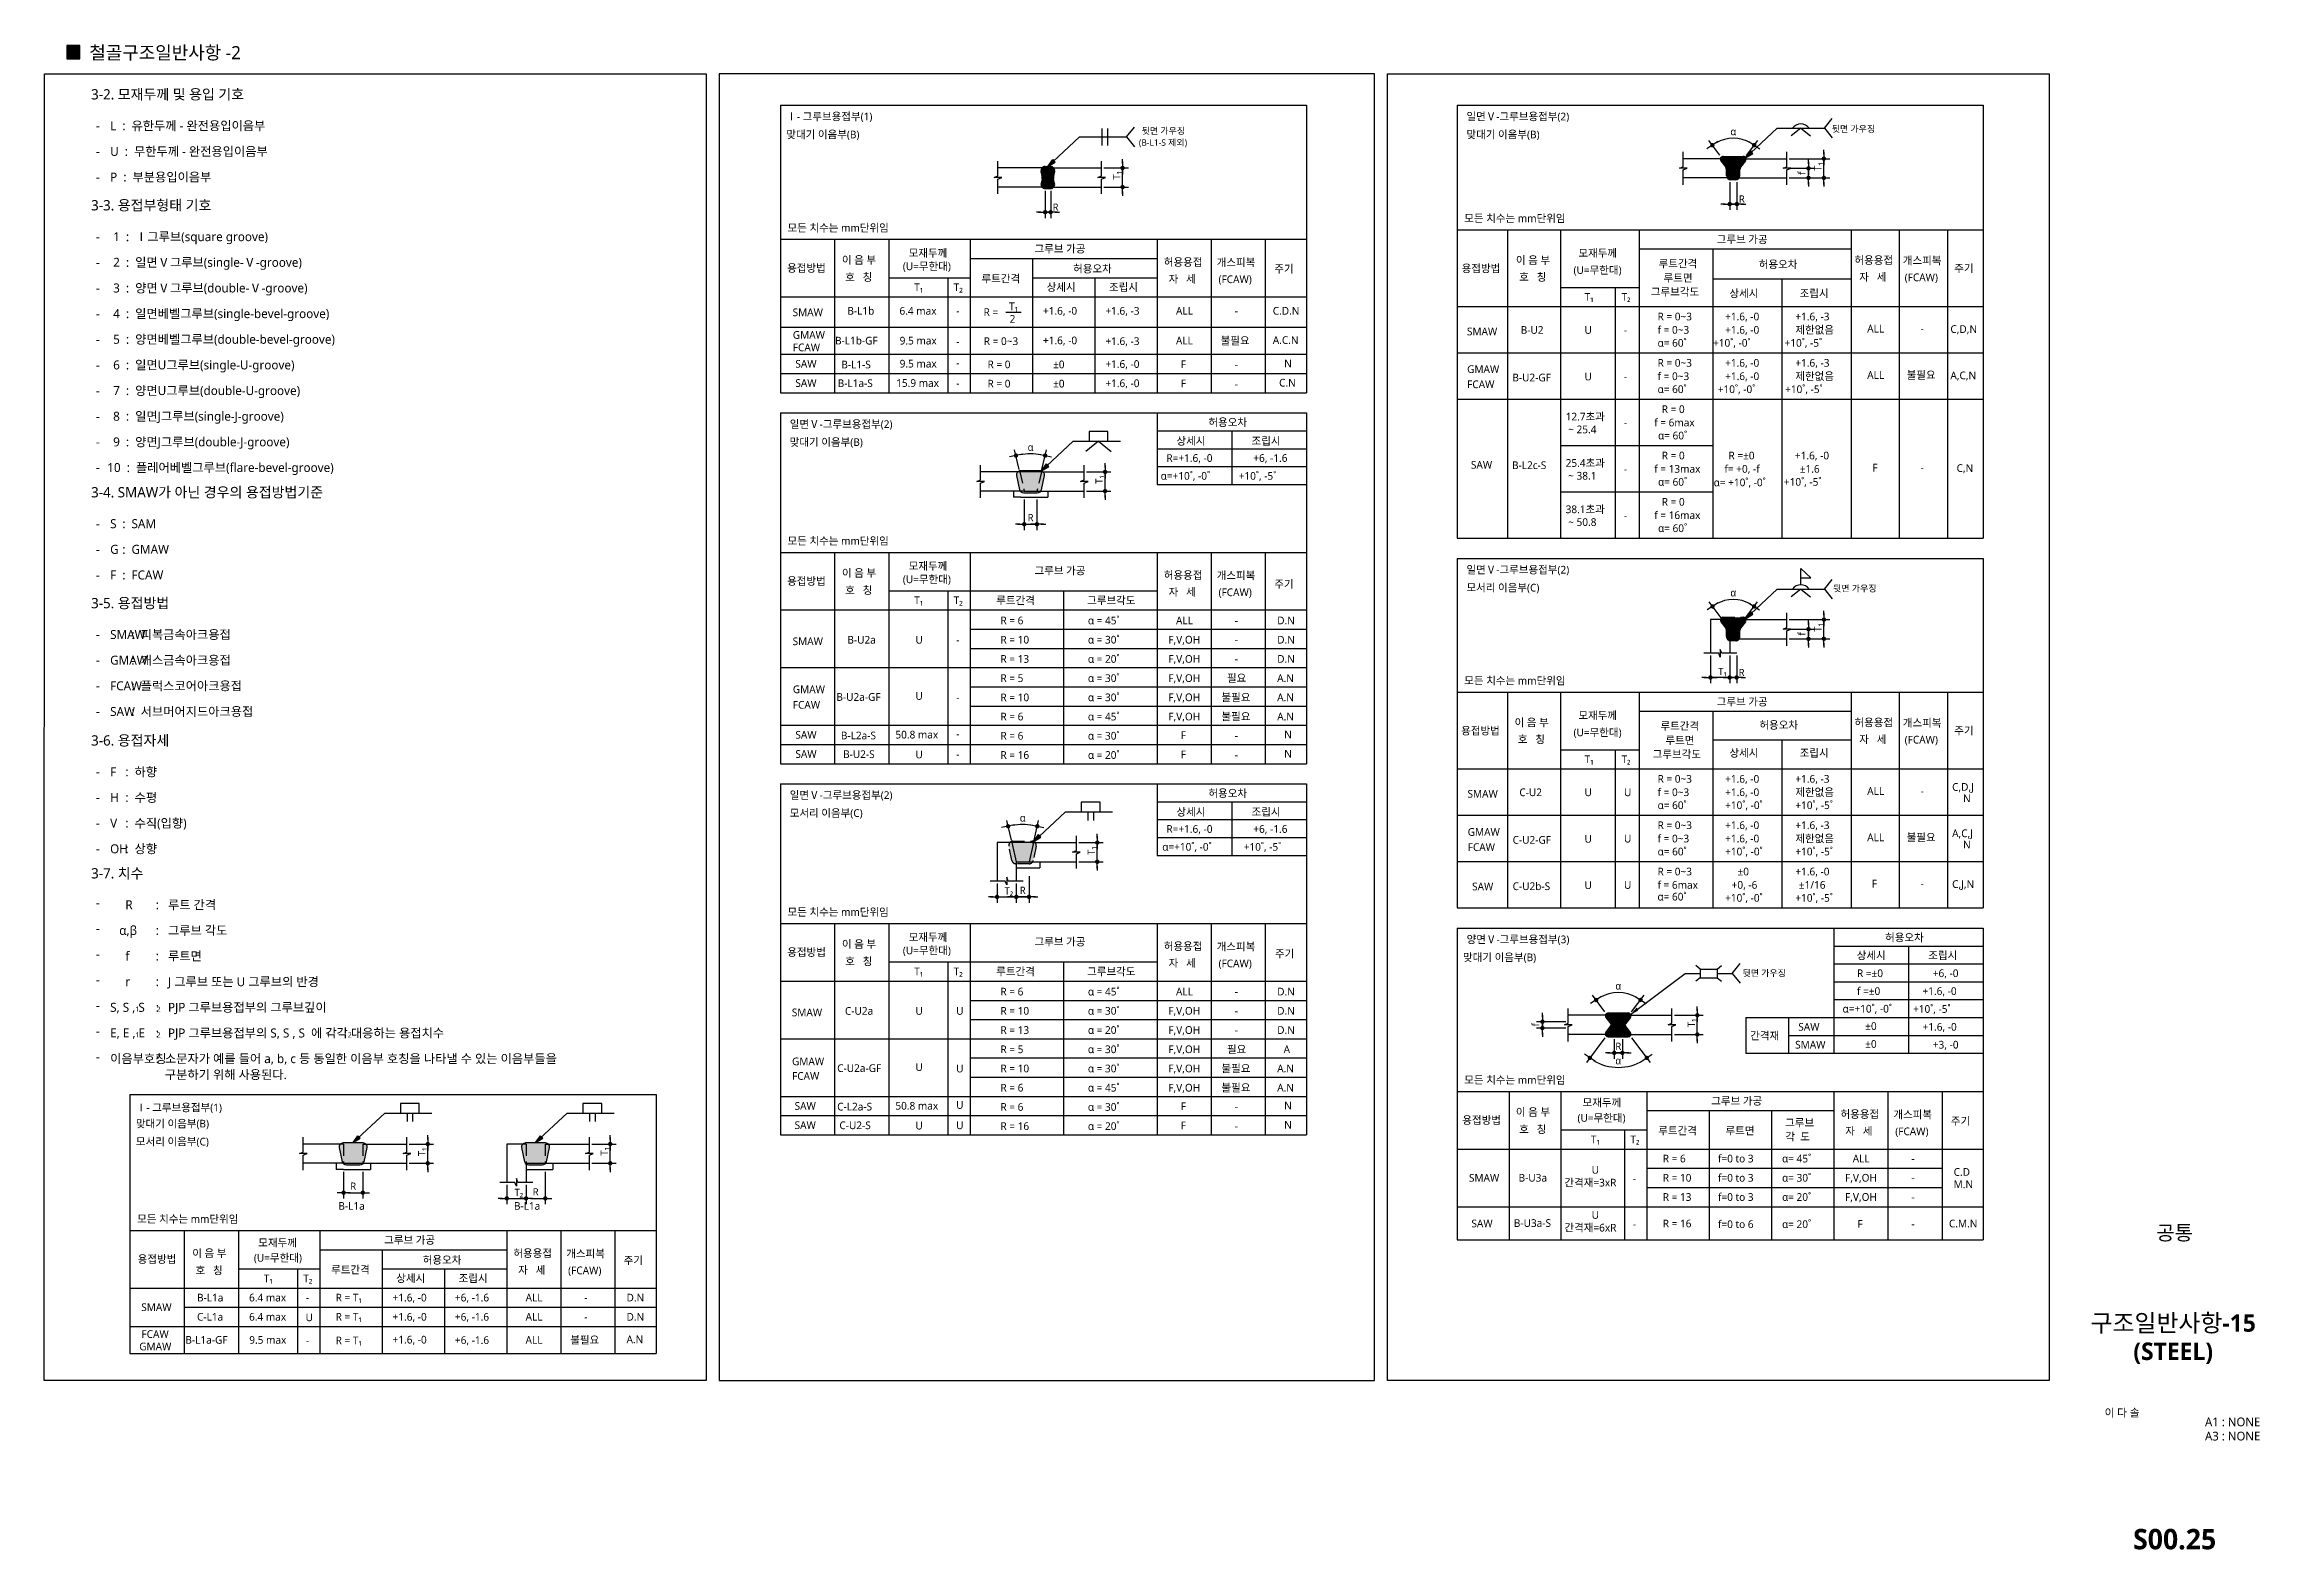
# Model space of a CAD drawing. Header units: millimetres. Extents: x 4573 to 501064, y -176100 to -4304.
# Drawn here: x 172850 to 248764, y -175263 to -123663 of the extents above; entities that cross this region are included whole.
import ezdxf
from ezdxf.enums import TextEntityAlignment as Align

# ---------------------------------------------------------------- set-up
doc = ezdxf.new("R2010")
doc.units = ezdxf.units.MM
doc.header["$LTSCALE"] = 800
doc.linetypes.add('HIDDEN', pattern=[0.375, 0.25, -0.125])
doc.linetypes.add('HIDDENX2', pattern=[0.75, 0.5, -0.25])
doc.layers.get('Defpoints').update_dxf_attribs({"color": 147})
for name, color, linetype in [('4', 4, 'Continuous'), ('AA-XXXX-DIMS', 7, 'Continuous'), ('DIM', 7, 'Continuous'), ('HAT', 9, 'Continuous'), ('HID', 7, 'HIDDENX2'), ('SHT', 5, 'Continuous'), ('T1', 4, 'Continuous'), ('TEX', 3, 'Continuous'), ('TEXT', 3, 'Continuous'), ('TIT', 2, 'Continuous'), ('TITLE', 7, 'Continuous'), ('WAL', 7, 'Continuous')]:
    doc.layers.add(name, color=color, linetype=linetype)
doc.styles.add('XR-SHEET-맑은고딕', font='malgun.ttf')
doc.styles.add('맑은고딕', font='malgun.ttf')
doc.styles.add('맑은고딕B', font='malgunbd.ttf')
doc.styles.add('스타일1', font='malgun.ttf')
doc.dimstyles.new('SKIT(내부)', dxfattribs={"dimscale": 100, "dimtxt": 2.5, "dimasz": 1.5, "dimexe": 2, "dimexo": 0.8, "dimgap": 1, "dimtad": 1, "dimdec": 0, "dimzin": 0, "dimdsep": 46, "dimtxsty": 'XR-SHEET-맑은고딕', "dimblk1": 'DOTK', "dimblk2": 'DOTK', "dimsah": 1, "dimcen": 1.8, "dimclrt": 3, "dimadec": 0, "dimazin": 0, "dimtfac": 1, "dimtdec": 0, "dimtix": 1, "dimtmove": 2, "dimatfit": 3, "dimldrblk": 'DOTK', "dimfxl": 2, "dimtolj": 1, "dimtzin": 0, "dimarcsym": 0})

msp = doc.modelspace()

# ---------------------------------------------------------------- texts
at = {"layer": 'T1', "color": 0, "style": 'XR-SHEET-맑은고딕'}
for s, height, p in [('뒷면 가우징', 219.79, (210451.7, -126738.1)), ('뒷면 가우징', 219.79, (234099, -126671.6)), ('(B-L1-S 제외)', 219.792, (210357.1, -127141.5)), ('뒷면 가우징', 219.79, (234146.4, -142422.9)), ('뒷면 가우징', 219.79, (231040.4, -155608.4))]:
    msp.add_text(s, height=height, dxfattribs=at).set_placement(p)
at = {"layer": 'TEXT', "color": 3, "style": 'XR-SHEET-맑은고딕'}
msp.add_text('철골구조일반사항 -2', height=449.939, dxfattribs=at).set_placement((174393.5, -124175.3))
at = {"layer": 'TEXT', "style": 'XR-SHEET-맑은고딕'}
for s, height, p in [('Ⅰ- 그루브용접부(1)', 263.751, (198276.9, -126271)), ('일면Ⅴ-그루브용접부(2)', 263.751, (221582.7, -126271)), ('-', 307.7, (174619.6, -126608.6)), ('L  :  유한두께 - 완전용입이음부', 307.709, (175105.5, -126608.6)), ('맞대기 이음부(B)', 263.75, (198276.9, -126886.5)), ('맞대기 이음부(B)', 263.75, (221582.7, -126886.5)), ('-', 307.7, (174619.6, -127487.7)), ('U  :  무한두께 - 완전용입이음부', 307.709, (175105.5, -127487.7)), ('-', 307.7, (174619.6, -128366.9)), ('P  :  부분용입이음부', 307.709, (175105.5, -128366.9)), ('모든 치수는 mm단위임', 263.751, (198319, -130087.8)), ('모든 치수는 mm단위임', 263.751, (221508.3, -129760.4)), ('-', 307.7, (174619.6, -130411.4)), (' 1  :  Ⅰ그루브(square groove)', 307.709, (175105.5, -130411.4)), ('그루브 가공', 263.75, (206782.9, -130805.7)), ('그루브 가공', 263.75, (230158.7, -130483.6)), ('-', 307.7, (174619.6, -131290.6)), (' 2  :  일면Ⅴ그루브(single-Ⅴ-groove)', 307.709, (175105.5, -131290.6)), ('용접방법', 263.75, (198304.2, -131464.3)), ('이 음 부', 263.75, (200181.7, -131187.3)), ('(U=무한대)', 263.75, (202269.1, -131404.4)), ('모재두께', 263.75, (202470.7, -130948.6)), ('허용오차', 263.75, (208104.8, -131489.5)), ('허용용접', 263.75, (211210.9, -131260.7)), ('개스피복', 263.75, (213023.3, -131272.6)), ('주기', 263.75, (214999.9, -131491.3)), ('용접방법', 263.75, (221417.8, -131477.4)), ('이 음 부', 263.75, (223276.6, -131195)), ('(U=무한대)', 263.75, (225251.6, -131532.7)), ('모재두께', 263.75, (225418.5, -130951.9)), ('루트간격', 263.75, (228168.2, -131314.1)), ('허용오차', 263.75, (231598.5, -131338.3)), ('허용용접', 263.75, (234876.9, -131195)), ('개스피복', 263.75, (236535.4, -131206.9)), ('주기', 263.75, (238296.3, -131472.9)), ('-', 307.7, (174619.6, -132169.7)), (' 3  :  양면Ⅴ그루브(double-Ⅴ-groove)', 307.709, (175105.5, -132169.7)), ('호   칭', 263.75, (200294.6, -131778.1)), ('T₁', 263.75, (202657.7, -132122.9)), ('T₂', 263.75, (204011.1, -132122.9)), ('루트간격', 263.75, (204966.1, -131826.7)), ('상세시', 263.75, (207197.3, -132119.4)), ('조립시', 263.75, (209334.2, -132119.4)), ('자   세', 263.75, (211375.2, -131837.3)), ('(FCAW)', 263.75, (213087, -131849.2)), ('호   칭', 263.75, (223389.6, -131771.6)), ('그루브각도', 263.75, (227902.7, -132280.2)), ('루트면', 263.75, (228337.9, -131803)), ('상세시', 263.75, (230594.5, -132333.4)), ('조립시', 263.75, (233000.4, -132333.4)), ('자   세', 263.75, (235041.2, -131771.6)), ('(FCAW)', 263.75, (236599, -131783.5)), (' 4  :  일면베벨그루브(single-bevel-groove)', 307.709, (175105.5, -133048.9)), ('SMAW', 263.75, (198491.6, -132982.5)), ('B-L1b', 263.75, (200370, -132931.3)), ('6.4 max', 263.75, (202154.6, -132931.3)), ('-', 263.8, (204096.9, -132931.3)), ('R =', 263.75, (205037.1, -132975.8)), ('T₁', 263.75, (205908.8, -132776.5)), ('+1.6, -0', 263.75, (207071.6, -132931.3)), ('+1.6, -3', 263.75, (209208.5, -132931.3)), ('ALL', 263.75, (211629.6, -132931.3)), ('-', 263.8, (213641.1, -132931.3)), ('C.D.N', 263.75, (214946.1, -132931.3)), ('T₁', 263.75, (225629.1, -132454.1)), ('T₂', 263.75, (226895.5, -132454.1)), ('-', 307.7, (174619.6, -133048.9)), (' 5  :  양면베벨그루브(double-bevel-groove)', 307.709, (175105.5, -133928.1)), ('GMAW', 263.75, (198499.1, -133757.4)), ('2', 263.8, (205928.2, -133208.5)), ('SMAW', 263.75, (221598.7, -133638.3)), ('B-U2', 263.75, (223441.4, -133587.2)), ('U', 263.8, (225628.8, -133587.2)), ('-', 263.8, (226981.3, -133587.2)), ('f = 0~3', 263.75, (228132.8, -133584.1)), ('R = 0~3', 263.75, (228132.8, -133126.5)), ('+1.6, -0', 263.75, (230446.4, -133126.5)), ('+1.6, -0', 263.75, (230446.4, -133584.1)), ('제한없음', 263.75, (232852.3, -133584.1)), ('+1.6, -3', 263.75, (232852.3, -133126.5)), ('ALL', 263.75, (235315.4, -133542.3)), ('-', 263.8, (237146, -133542.3)), ('C,D,N', 263.75, (238166.2, -133556.3)), ('-', 307.7, (174619.6, -133928.1)), ('FCAW', 263.75, (198499.1, -134184.8)), ('B-L1b-GF', 263.75, (199946.2, -133953.1)), ('9.5 max', 263.75, (202159.8, -133953.1)), ('-', 263.8, (204096.9, -133982.8)), ('R = 0~3', 263.75, (205043.5, -133971.5)), ('+1.6, -0', 263.75, (207071.6, -133944.8)), ('+1.6, -3', 263.75, (209208.5, -133970.4)), ('ALL', 263.75, (211627.8, -133953.1)), ('불필요', 263.75, (213160.1, -133953.1)), ('A.C.N', 263.75, (214946.1, -133934.2)), ('α= 60˚', 263.75, (228132.8, -134029.8)), ('+10˚, -0˚', 263.75, (230032.5, -134029.8)), ('+10˚, -5˚', 263.75, (232483.4, -134029.8)), ('-', 307.7, (174619.6, -134807.3)), (' 6  :  일면U그루브(single-U-groove)', 307.709, (175105.5, -134807.3)), ('SAW', 263.75, (198586.6, -134747.4)), ('B-L1-S', 263.75, (200162.2, -134771.5)), ('9.5 max', 263.75, (202159.8, -134742)), ('-', 263.8, (204096.9, -134716.2)), ('R = 0', 263.75, (205171.8, -134767.6)), ('%%p0', 263.75, (207417.2, -134767.6)), ('+1.6, -0', 263.75, (209208.5, -134754.6)), ('F', 263.8, (211793.5, -134759.4)), ('-', 263.8, (213641.1, -134775.8)), ('N', 263.8, (215336.8, -134736.7)), ('GMAW', 263.75, (221606.2, -134929.3)), ('B-U2-GF', 263.75, (223154.8, -135218)), ('U', 263.8, (225628.8, -135183.1)), ('-', 263.8, (226981.3, -135175.4)), ('f = 0~3', 263.75, (228132.8, -135172.3)), ('R = 0~3', 263.75, (228132.8, -134714.7)), ('+1.6, -0', 263.75, (230446.4, -134714.7)), ('+1.6, -0', 263.75, (230446.4, -135172.3)), ('제한없음', 263.75, (232852.3, -135172.3)), ('+1.6, -3', 263.75, (232852.3, -134714.7)), ('ALL', 263.75, (235315.4, -135130.5)), ('불필요', 263.75, (236667.7, -135130.5)), ('A,C,N', 263.75, (238166.2, -135144.5)), ('-', 307.7, (174619.6, -135686.4)), (' 7  :  양면U그루브(double-U-groove)', 307.709, (175105.5, -135686.4)), ('SAW', 263.75, (198586.6, -135406.1)), ('B-L1a-S', 263.75, (200036.4, -135411.7)), ('15.9 max', 263.75, (202040.9, -135405.2)), ('-', 263.8, (204096.9, -135411)), ('R = 0', 263.75, (205171.8, -135426.3)), ('%%p0', 263.75, (207417.2, -135426.3)), ('+1.6, -0', 263.75, (209208.5, -135413.2)), ('F', 263.8, (211793.5, -135418)), ('-', 263.8, (213641.1, -135438.6)), ('C.N', 263.75, (215163.1, -135395.4)), ('FCAW', 263.75, (221606.2, -135449.3)), ('α= 60˚', 263.75, (228132.8, -135617.9)), ('+10˚, -0˚', 263.75, (230194.4, -135617.9)), ('+10˚, -5˚', 263.75, (232501.4, -135617.9)), ('-', 307.7, (174619.6, -136565.6)), (' 8  :  일면J그루브(single-J-groove)', 307.709, (175105.5, -136565.6)), ('일면Ⅴ-그루브용접부(2)', 263.751, (198393.4, -136815.6)), ('허용오차', 263.75, (212739.4, -136751.2)), ('12.7초과', 263.75, (224981.5, -136557.4)), ('f = 6max', 263.75, (228016.9, -136760.4)), ('R = 0', 263.75, (228275.6, -136302.9)), ('-', 307.7, (174619.6, -137444.8)), (' 9  :  양면J그루브(double-J-groove)', 307.709, (175105.5, -137444.8)), ('맞대기 이음부(B)', 263.75, (198393.4, -137431)), ('상세시', 263.75, (211644.9, -137391.5)), ('조립시', 263.75, (214218.4, -137391.5)), ('~ 25.4', 263.75, (225069.7, -136995.7)), ('-', 263.8, (226981.3, -136763.5)), ('α= 60˚', 263.75, (228148.4, -137206.1)), ('10  :  플레어베벨그루브(flare-bevel-groove)', 307.709, (175006.4, -138323.9)), ('R=+1.6, -0', 263.75, (211300.9, -137976)), ('+6, -1.6', 263.75, (214279.3, -137976)), ('SAW', 263.75, (221736.3, -138209.3)), ('B-L2c-S', 263.75, (223144.8, -138222.7)), ('25.4초과', 263.75, (224981.5, -138145.6)), ('f = 13max', 263.75, (228016.9, -138348.6)), ('R = 0', 263.75, (228275.6, -137891.1)), ('f= +0, -f', 263.75, (230423, -138348.6)), ('R =%%p0', 263.75, (230562.6, -137891.1)), ('+1.6, -0', 263.75, (232839, -137891.1)), ('%%p1.6', 263.75, (233004.7, -138348.6)), ('F', 263.8, (235493.9, -138306.8)), ('C,N', 263.75, (238377.9, -138320.9)), ('-', 307.7, (174619.6, -138323.9)), ('α=+10˚, -0˚', 263.751, (211104.1, -138588.4)), ('+10˚, -5˚', 263.75, (213779, -138588.4)), ('~ 38.1', 263.75, (225069.7, -138583.8)), ('-', 263.8, (226981.3, -138351.7)), ('α= 60˚', 263.75, (228148.4, -138794.3)), ('α= +10˚, -0˚', 263.751, (230054.3, -138813.2)), ('+10˚, -5˚', 263.75, (232461, -138794.3)), ('-', 263.8, (237146, -138308)), ('38.1초과', 263.75, (224981.5, -139733.8)), ('f = 16max', 263.75, (228016.9, -139936.8)), ('R = 0', 263.75, (228275.6, -139479.3)), ('-', 307.7, (174619.6, -140248.9)), ('S', 307.7, (175105.5, -140248.9)), ('    :  SAM', 307.71, (175105.5, -140248.9)), ('~ 50.8', 263.75, (225069.7, -140172)), ('-', 263.8, (226981.3, -139939.9)), ('α= 60˚', 263.75, (228148.4, -140382.5)), ('-', 307.7, (174619.6, -141128.1)), ('G', 307.7, (175105.5, -141128.1)), ('    :  GMAW', 307.709, (175105.5, -141128.1)), ('모든 치수는 mm단위임', 263.751, (198319, -140817.2)), ('-', 307.7, (174619.6, -142007.2)), ('F', 307.7, (175105.5, -142007.2)), ('    :  FCAW', 307.709, (175105.5, -142007.2)), ('용접방법', 263.75, (198304.2, -142193.7)), ('이 음 부', 263.75, (200181.7, -141916.7)), ('(U=무한대)', 263.75, (202269.1, -142133.7)), ('모재두께', 263.75, (202470.7, -141677.9)), ('그루브 가공', 263.75, (206782.9, -141834.1)), ('허용용접', 263.75, (211210.9, -141990.1)), ('개스피복', 263.75, (213023.3, -142002)), ('일면Ⅴ-그루브용접부(2)', 263.751, (221582.7, -141804.6)), ('호   칭', 263.75, (200294.6, -142507.4)), ('T₁', 263.75, (202657.7, -142852.3)), ('T₂', 263.75, (204011.1, -142852.3)), ('루트간격', 263.75, (205470.1, -142855.1)), ('그루브각도', 263.75, (208583.5, -142855.1)), ('자   세', 263.75, (211375.2, -142566.7)), ('(FCAW)', 263.75, (213087, -142578.6)), ('주기', 263.75, (214999.9, -142298.1)), ('모서리 이음부(C)', 263.75, (221582.7, -142420)), ('R = 6', 263.75, (205615, -143545)), ('α = 45˚', 263.75, (208610.3, -143545)), ('ALL', 263.75, (211629.6, -143544.2)), ('-', 263.8, (213641.1, -143544.2)), ('D.N', 263.75, (215097.5, -143544.2)), ('-', 307.7, (174619.6, -144048)), ('SMAW', 307.71, (175105.5, -144048)), ('       :  피복금속아크용접', 307.709, (175105.5, -144048)), ('SMAW', 263.75, (198492.4, -144257.9)), ('B-U2a', 263.75, (200370, -144206.7)), ('U', 263.8, (202700.9, -144206.7)), ('-', 263.8, (204096.9, -144206.7)), ('R = 10', 263.75, (205615, -144203.6)), ('α = 30˚', 263.75, (208610.3, -144203.6)), ('F,V,OH', 263.75, (211366, -144202.8)), ('-', 263.8, (213641.1, -144202.8)), ('D.N', 263.75, (215097.5, -144202.8)), ('-', 307.7, (174619.6, -144927.1)), ('GMAW', 307.71, (175105.5, -144927.1)), ('       :  개스금속아크용접', 307.709, (175105.5, -144927.1)), ('R = 13', 263.75, (205615, -144862.2)), ('α = 20˚', 263.75, (208610.3, -144862.2)), ('F,V,OH', 263.75, (211366, -144861.4)), ('-', 263.8, (213641.1, -144861.4)), ('D.N', 263.75, (215097.5, -144861.4)), ('-', 307.7, (174619.6, -145806.3)), ('FCAW', 307.71, (175105.5, -145806.3)), ('       :  플럭스코어아크용접', 307.709, (175105.5, -145806.3)), ('GMAW', 263.75, (198499.9, -145904.3)), ('R = 5', 263.75, (205615, -145520.9)), ('α = 30˚', 263.75, (208610.3, -145520.9)), ('F,V,OH', 263.75, (211366, -145520.1)), ('필요', 263.75, (213376.2, -145520.1)), ('A.N', 263.75, (215097.5, -145520.1)), ('모든 치수는 mm단위임', 263.751, (221508.3, -145607.6)), ('SAW', 307.71, (175105.5, -146685.5)), ('       :  서브머어지드아크용접', 307.709, (175105.5, -146685.5)), ('FCAW', 263.75, (198499.9, -146437.2)), ('B-U2a-GF', 263.75, (199994.1, -146167)), ('U', 263.8, (202700.9, -146132)), ('-', 263.8, (204096.9, -146182.6)), ('R = 10', 263.75, (205615, -146179.5)), ('α = 30˚', 263.75, (208610.3, -146179.5)), ('F,V,OH', 263.75, (211366, -146178.7)), ('불필요', 263.75, (213186.9, -146178.7)), ('A.N', 263.75, (215097.5, -146178.7)), ('모재두께', 263.75, (225418.5, -146799.1)), ('그루브 가공', 263.75, (230158.7, -146330.8)), ('-', 307.7, (174619.6, -146685.5)), ('SAW', 263.75, (198587.4, -147462.6)), ('B-L2a-S', 263.75, (200146.6, -147486.7)), ('50.8 max', 263.75, (202014.7, -147457.2)), ('R = 6', 263.75, (205615, -146838.1)), ('R = 6', 263.75, (205615, -147496.7)), ('α = 45˚', 263.75, (208610.3, -146838.1)), ('α = 30˚', 263.75, (208610.3, -147496.7)), ('F,V,OH', 263.75, (211366, -146837.3)), ('F', 263.8, (211793.5, -147474.6)), ('불필요', 263.75, (213186.9, -146837.3)), ('A.N', 263.75, (215097.5, -146837.3)), ('N', 263.8, (215336.8, -147451.9)), ('용접방법', 263.75, (221401.3, -147324.6)), ('이 음 부', 263.75, (223230.9, -147042.2)), ('(U=무한대)', 263.75, (225251.6, -147379.9)), ('루트간격', 263.75, (228230.1, -147161.3)), ('허용오차', 263.75, (231620.7, -147127.4)), ('허용용접', 263.75, (234876.9, -147042.2)), ('개스피복', 263.75, (236535.4, -147054.1)), ('주기', 263.75, (238296.3, -147320.1)), ('SAW', 263.75, (198587.4, -148121.3)), ('B-U2-S', 263.75, (200223.1, -148126.9)), ('U', 263.8, (202700.9, -148139.2)), ('-', 263.8, (204096.9, -147431.4)), ('-', 263.8, (204096.9, -148126.2)), ('R = 16', 263.75, (205615, -148155.3)), ('α = 20˚', 263.75, (208610.3, -148155.3)), ('F', 263.8, (211793.5, -148133.2)), ('-', 263.8, (213641.1, -147491)), ('N', 263.8, (215336.8, -148110.6)), ('호   칭', 263.75, (223343.9, -147618.8)), ('그루브각도', 263.75, (227964.6, -148127.4)), ('루트면', 263.75, (228399.8, -147650.2)), ('상세시', 263.75, (230594.5, -148085.5)), ('조립시', 263.75, (233000.4, -148085.5)), ('자   세', 263.75, (235041.2, -147618.8)), ('(FCAW)', 263.75, (236599, -147630.7)), ('-', 307.7, (174619.6, -148754.5)), ('F', 307.7, (175105.5, -148754.5)), ('     :  하향', 307.71, (175105.5, -148754.5)), ('-', 263.8, (213641.1, -148153.7)), ('T₁', 263.75, (225629.1, -148301.3)), ('T₂', 263.75, (226895.5, -148301.3)), ('R = 0~3', 263.75, (228132.8, -148973.7)), ('+1.6, -0', 263.75, (230446.4, -148973.7)), ('+1.6, -3', 263.75, (232852.3, -148973.7)), ('-', 307.7, (174619.6, -149633.7)), ('H', 307.7, (175105.5, -149633.7)), ('     :  수평', 307.71, (175105.5, -149633.7)), ('일면Ⅴ-그루브용접부(2)', 263.751, (198393.4, -149530.5)), ('허용오차', 263.75, (212739.4, -149466.1)), ('SMAW', 263.75, (221618.7, -149485.5)), ('C-U2', 263.75, (223395.3, -149434.4)), ('U', 263.8, (225628.8, -149434.4)), ('U', 263.8, (226981.3, -149434.4)), ('f = 0~3', 263.75, (228132.8, -149431.3)), ('+1.6, -0', 263.75, (230446.4, -149431.3)), ('제한없음', 263.75, (232852.3, -149431.3)), ('ALL', 263.75, (235315.4, -149389.5)), ('-', 263.8, (237146, -149389.5)), ('C,D,J', 263.75, (238225, -149250.7)), ('N', 263.8, (238600.3, -149639.7)), ('V', 307.7, (175105.5, -150512.9)), ('     :  수직(입향)', 307.709, (175105.5, -150512.9)), ('모서리 이음부(C)', 263.75, (198393.4, -150145.9)), ('상세시', 263.75, (211644.9, -150106.4)), ('조립시', 263.75, (214218.4, -150106.4)), ('α= 60˚', 263.75, (228132.8, -149877)), ('R = 0~3', 263.75, (228132.8, -150561.9)), ('+10˚, -0˚', 263.75, (230446.4, -149877)), ('+1.6, -0', 263.75, (230446.4, -150561.9)), ('+10˚, -5˚', 263.75, (232852.3, -149877)), ('+1.6, -3', 263.75, (232852.3, -150561.9)), ('-', 307.7, (174619.6, -150512.9)), ('     :  상향', 307.71, (175105.5, -151392.1)), ('α=+10˚, -0˚', 263.751, (211158, -151303.3)), ('R=+1.6, -0', 263.75, (211300.9, -150690.9)), ('+10˚, -5˚', 263.75, (213950, -151303.3)), ('+6, -1.6', 263.75, (214279.3, -150690.9)), ('GMAW', 263.75, (221626.1, -150793.9)), ('FCAW', 263.75, (221626.1, -151312.7)), ('C-U2-GF', 263.75, (223164.8, -151065.2)), ('U', 263.8, (225628.8, -151030.3)), ('U', 263.8, (226981.3, -151022.6)), ('f = 0~3', 263.75, (228132.8, -151019.4)), ('+1.6, -0', 263.75, (230446.4, -151019.4)), ('제한없음', 263.75, (232852.3, -151019.4)), ('ALL', 263.75, (235315.4, -150977.7)), ('불필요', 263.75, (236667.7, -150977.7)), ('A,C,J', 263.75, (238225, -150838.9)), ('N', 263.8, (238600.3, -151227.9)), ('-', 307.7, (174619.6, -151392.1)), ('OH', 307.71, (175105.5, -151392.1)), ('α= 60˚', 263.75, (228132.8, -151465.1)), ('+10˚, -0˚', 263.75, (230446.4, -151465.1)), ('+10˚, -5˚', 263.75, (232852.3, -151465.1)), ('SAW', 263.75, (221775.9, -152661.9)), ('C-U2b-S', 263.75, (223164.8, -152653.4)), ('U', 263.8, (225628.8, -152618.5)), ('U', 263.8, (226981.3, -152610.7)), ('f = 6max', 263.75, (228130.4, -152607.6)), ('R = 0~3', 263.75, (228131.1, -152150.1)), ('+0, -6', 263.75, (230668.9, -152607.6)), ('%%P0', 263.75, (230870, -152150.1)), ('+1.6, -0', 263.75, (232852.3, -152150.1)), ('%%P1/16', 263.75, (232973.2, -152607.6)), ('F', 263.8, (235473, -152565.8)), ('-', 263.8, (237146, -152565.8)), ('C,J,N', 263.75, (238225, -152579.9)), ('-', 307.7, (174619.6, -153239)), ('     R', 307.71, (175105.5, -153309.5)), ('               :   루트 간격', 307.709, (175105.5, -153309.5)), ('모든 치수는 mm단위임', 263.751, (198319, -153538.2)), ('α= 60˚', 263.75, (228128.3, -153012.1)), ('+10˚, -0˚', 263.75, (230446.4, -153053.3)), ('+10˚, -5˚', 263.75, (232852.3, -153053.3)), ('-', 307.7, (174619.6, -154118.1)), ('   α,β', 307.71, (175105.5, -154188.6)), ('               :   그루브 각도', 307.709, (175105.5, -154188.6)), ('모재두께', 263.75, (202470.7, -154399)), ('-', 307.7, (174619.6, -154997.3)), ('     f', 307.71, (175105.5, -155067.8)), ('               :   루트면', 307.709, (175105.5, -155067.8)), ('용접방법', 263.75, (198307.1, -154914.7)), ('이 음 부', 263.75, (200181.7, -154637.8)), ('(U=무한대)', 263.75, (202269.1, -154854.8)), ('그루브 가공', 263.75, (206782.9, -154555.2)), ('허용용접', 263.75, (211210.9, -154711.2)), ('개스피복', 263.75, (213023.3, -154723.1)), ('주기', 263.75, (215021.9, -154967.3)), ('맞대기 이음부(B)', 263.75, (221466.2, -155090.8)), ('양면Ⅴ-그루브용접부(3)', 263.751, (221588.3, -154475.4)), ('상세시', 263.75, (234956.9, -155023.4)), ('허용오차', 263.75, (235928.7, -154411)), ('조립시', 263.75, (237407.7, -155023.4)), ('               :   J 그루브 또는 U 그루브의 반경', 307.709, (175105.5, -155947)), ('호   칭', 263.75, (200294.6, -155228.5)), ('T₁', 263.75, (202657.7, -155573.4)), ('T₂', 263.75, (204011.1, -155573.4)), ('루트간격', 263.75, (205470.1, -155576.2)), ('그루브각도', 263.75, (208583.5, -155576.2)), ('자   세', 263.75, (211375.2, -155287.8)), ('(FCAW)', 263.75, (213087, -155299.7)), ('R =%%P0', 263.75, (234965.4, -155635.8)), ('+6, -0', 263.75, (237561.9, -155635.8)), ('-', 307.7, (174619.6, -155876.5)), ('     r', 307.71, (175105.5, -155947)), ('R = 6', 263.75, (205615, -156266.1)), ('α = 45˚', 263.75, (208610.3, -156266.1)), ('ALL', 263.75, (211629.6, -156265.3)), ('-', 263.8, (213641.1, -156265.3)), ('D.N', 263.75, (215097.5, -156265.3)), ('f =%%P0', 263.75, (234965.4, -156248.3)), ('+1.6, -0', 263.75, (237210.1, -156248.3)), ('-', 307.7, (174619.6, -156755.6)), ('S, S , S', 307.71, (175105.5, -156826.1)), ('1', 175.8, (175971.9, -156826.1)), ('               :   PJP 그루브용접부의 그루브깊이', 307.709, (175105.5, -156826.1)), ('2', 175.8, (176699.7, -156826.1)), ('SMAW', 263.75, (198465.5, -156978.9)), ('C-U2a', 263.75, (200285.6, -156927.8)), ('U', 263.8, (202700.9, -156927.8)), ('U', 263.8, (204096.9, -156927.8)), ('R = 10', 263.75, (205615, -156924.7)), ('α = 30˚', 263.75, (208610.3, -156924.7)), ('F,V,OH', 263.75, (211366, -156923.9)), ('-', 263.8, (213641.1, -156923.9)), ('D.N', 263.75, (215097.5, -156923.9)), ('α=+10˚, -0˚', 263.751, (234469.4, -156852.4)), ('+10˚, -5˚', 263.75, (236885.8, -156860.7)), ('-', 307.7, (174619.6, -157634.8)), ('E, E , E', 307.71, (175105.5, -157705.3)), ('1', 175.8, (175971.9, -157705.3)), ('               :   PJP 그루브용접부의 S, S , S  에 각각 대응하는 용접치수', 307.709, (175105.5, -157705.3)), ('2', 175.8, (176699.7, -157705.3)), ('1', 175.8, (182522.7, -157705.3)), ('2', 175.8, (183250.6, -157705.3)), ('R = 13', 263.75, (205615, -157583.3)), ('α = 20˚', 263.75, (208610.3, -157583.3)), ('F,V,OH', 263.75, (211366, -157582.5)), ('-', 263.8, (213641.1, -157582.5)), ('D.N', 263.75, (215097.5, -157582.5)), ('간격재', 263.75, (231306.2, -157776.8)), ('SMAW', 263.75, (232847.3, -158085.5)), ('SAW', 263.75, (232953.8, -157473.1)), ('%%P0', 263.75, (235246.7, -157447.7)), ('%%P0', 263.75, (235246.7, -158060.1)), ('+1.6, -0', 263.75, (237213, -157473.1)), ('+3, -0', 263.75, (237563.9, -158085.5)), ('-', 307.7, (174619.6, -158514)), ('이음부호칭', 307.71, (175105.5, -158584.5)), ('               :  소문자가 예를 들어 a, b, c 등 동일한 이음부 호칭을 나타낼 수 있는 이음부들을', 307.709, (175105.5, -158584.5)), ('GMAW', 263.75, (198472.9, -158658)), ('C-U2a-GF', 263.75, (200019.4, -158888.1)), ('U', 263.8, (202700.9, -158853.1)), ('U', 263.8, (204096.9, -158903.7)), ('R = 5', 263.75, (205615, -158241.9)), ('R = 10', 263.75, (205615, -158900.6)), ('α = 30˚', 263.75, (208610.3, -158241.9)), ('α = 30˚', 263.75, (208610.3, -158900.6)), ('F,V,OH', 263.75, (211366, -158241.2)), ('F,V,OH', 263.75, (211366, -158899.8)), ('불필요', 263.75, (213186.9, -158899.8)), ('필요', 263.75, (213376.2, -158241.2)), ('A.N', 263.75, (215097.5, -158899.8)), ('A', 263.8, (215317.8, -158241.2)), ('                  구분하기 위해 사용된다.', 307.709, (175105.5, -159130.3)), ('FCAW', 263.75, (198472.9, -159156.2)), ('R = 6', 263.75, (205615, -159559.2)), ('α = 45˚', 263.75, (208610.3, -159559.2)), ('F,V,OH', 263.75, (211366, -159558.4)), ('불필요', 263.75, (213186.9, -159558.4)), ('A.N', 263.75, (215097.5, -159558.4)), ('모든 치수는 mm단위임', 263.751, (221508.3, -159294.4)), ('Ⅰ- 그루브용접부(1)', 263.751, (175989.5, -160240.7)), ('SAW', 263.75, (198560.5, -160183.7)), ('C-L2a-S', 263.75, (200019.4, -160207.7)), ('50.8 max', 263.75, (202014.7, -160178.3)), ('U', 263.8, (204096.9, -160152.5)), ('R = 6', 263.75, (205615, -160217.8)), ('α = 30˚', 263.75, (208610.3, -160217.8)), ('F', 263.8, (211793.5, -160195.6)), ('-', 263.8, (213641.1, -160212.1)), ('N', 263.8, (215336.8, -160173)), ('이 음 부', 263.75, (223275.7, -160394)), ('모재두께', 263.75, (225561.9, -160069.1)), ('그루브 가공', 263.75, (229972.2, -160012.3)), ('허용용접', 263.75, (234400.2, -160467.4)), ('맞대기 이음부(B)', 263.75, (175989.5, -160791.1)), ('SAW', 263.75, (198560.5, -160842.3)), ('C-U2-S', 263.75, (200096, -160848)), ('U', 263.8, (202700.9, -160860.3)), ('U', 263.8, (204096.9, -160847.3)), ('R = 16', 263.75, (205615, -160876.4)), ('α = 20˚', 263.75, (208610.3, -160876.4)), ('F', 263.8, (211793.5, -160854.3)), ('-', 263.8, (213641.1, -160874.8)), ('N', 263.8, (215336.8, -160831.6)), ('용접방법', 263.75, (221440.5, -160670.9)), ('호   칭', 263.75, (223388.7, -160984.7)), ('(U=무한대)', 263.75, (225387.8, -160594.2)), ('루트간격', 263.75, (228155.5, -161033.4)), ('루트면', 263.75, (230460.4, -161033.4)), ('그루브', 263.75, (232504.1, -160762.1)), ('자   세', 263.75, (234564.5, -161044)), ('개스피복', 263.75, (236212.7, -160479.3)), ('(FCAW)', 263.75, (236276.3, -161055.9)), ('주기', 263.75, (238181, -160703.3)), ('모서리 이음부(C)', 263.75, (175989.5, -161406.5)), ('T₁', 263.75, (225847, -161329.6)), ('T₂', 263.75, (227200.4, -161329.6)), ('α= 45˚', 263.75, (232397.8, -161988.2)), ('각  도', 263.75, (232511.5, -161240.1)), ('SMAW', 263.75, (221669.2, -162649.2)), ('B-U3a', 263.75, (223369.2, -162646.8)), ('U', 263.8, (225872.5, -162375.1)), ('R = 6', 263.75, (228310.4, -161988.2)), ('R = 10', 263.75, (228310.4, -162646.8)), ('f=0 to 3', 263.75, (230202.8, -161988.2)), ('f=0 to 3', 263.75, (230202.8, -162646.8)), ('α= 30˚', 263.75, (232397.8, -162646.8)), ('F,V,OH', 263.75, (234555.7, -162646.8)), ('ALL', 263.75, (234818.9, -161988.2)), ('-', 263.8, (236830.4, -161988.2)), ('C.D', 263.75, (238277.8, -162447.8)), ('간격재=3xR', 263.75, (224939.9, -162812.5)), ('-', 263.8, (227280.3, -162665.2)), ('R = 13', 263.75, (228310.4, -163305.4)), ('f=0 to 3', 263.75, (230202.8, -163305.4)), ('α= 20˚', 263.75, (232397.8, -163305.4)), ('F,V,OH', 263.75, (234555.7, -163305.4)), ('-', 263.8, (236830.4, -162646.8)), ('-', 263.8, (236830.4, -163305.4)), ('M.N', 263.75, (238277.8, -162869.4)), ('모든 치수는 mm단위임', 263.751, (176031.6, -164059.9)), ('B-L1a', 263.75, (182928.3, -163612)), ('B-L1a', 263.75, (188941.6, -163612)), ('SAW', 263.75, (221753.3, -164212)), ('B-U3a-S', 263.75, (223207, -164198.8)), ('U', 263.8, (225872.5, -163919.9)), ('R = 16', 263.75, (228310.4, -164214.2)), ('f=0 to 6', 263.75, (230202.8, -164238)), ('α= 20˚', 263.75, (232397.8, -164238)), ('F', 263.8, (234981.6, -164228.7)), ('C.M.N', 263.75, (238116.6, -164214.8)), ('모재두께', 263.75, (180182, -164872.8)), ('그루브 가공', 263.75, (184495.5, -164777.7)), ('간격재=6xR', 263.75, (224939.9, -164357.3)), ('-', 263.8, (227286.2, -164234.7)), ('-', 263.8, (236830.4, -164224.8)), ('용접방법', 263.75, (176049.4, -165436.4)), ('이 음 부', 263.75, (177919, -165232.8)), ('(U=무한대)', 263.75, (180031.9, -165390.8)), ('허용오차', 263.75, (185817.5, -165461.6)), ('허용용접', 263.75, (188923.5, -165232.8)), ('개스피복', 263.75, (190736, -165244.7)), ('주기', 263.75, (192704.3, -165475)), ('호   칭', 263.75, (178031.9, -165821.3)), ('T₁', 263.75, (180370.3, -166095)), ('T₂', 263.75, (181723.8, -166095)), ('루트간격', 263.75, (182678.8, -165798.8)), ('상세시', 263.75, (184909.9, -166091.5)), ('조립시', 263.75, (187046.9, -166091.5)), ('자   세', 263.75, (189087.8, -165809.4)), ('(FCAW)', 263.75, (190799.7, -165821.3)), ('SMAW', 263.75, (176172.5, -167082.9)), ('B-L1a', 263.75, (178082.6, -166753.6)), ('6.4 max', 263.75, (179867.2, -166753.6)), ('-', 263.8, (181809.6, -166753.6)), ('R = T₁', 263.75, (182833.8, -166753.6)), ('+1.6, -0', 263.75, (184784.2, -166753.6)), ('+6, -1.6', 263.75, (186921.2, -166753.6)), ('ALL', 263.75, (189342.2, -166753.6)), ('-', 263.8, (191353.8, -166753.6)), ('D.N', 263.75, (192801.2, -166753.6)), ('FCAW', 263.75, (176179.9, -168003.9)), ('C-L1a', 263.75, (178082.6, -167412.2)), ('6.4 max', 263.75, (179867.2, -167412.2)), ('U', 263.8, (181803.7, -167430.6)), ('R = T₁', 263.75, (182833.8, -167412.2)), ('+1.6, -0', 263.75, (184784.2, -167412.2)), ('+6, -1.6', 263.75, (186921.2, -167412.2)), ('ALL', 263.75, (189342.2, -167412.2)), ('-', 263.8, (191353.8, -167412.2)), ('D.N', 263.75, (192801.2, -167412.2)), ('GMAW', 263.75, (176102.4, -168429.1)), ('B-L1a-GF', 263.75, (177685.8, -168203.3)), ('9.5 max', 263.75, (179872.5, -168203.3)), ('-', 263.8, (181809.6, -168233.1)), ('R = T₁', 263.75, (182833.8, -168221.7)), ('+1.6, -0', 263.75, (184784.2, -168195.1)), ('+6, -1.6', 263.75, (186921.2, -168211.1)), ('ALL', 263.75, (189340.4, -168203.3)), ('불필요', 263.75, (190872.7, -168203.3)), ('A.N', 263.75, (192801.2, -168184.4))]:
    msp.add_text(s, height=height, dxfattribs=at).set_placement(p)
at = {"layer": 'TEXT', "style": '맑은고딕B'}
msp.add_text('공통', height=500, dxfattribs=at).set_placement((245849.2, -164400), align=Align.MIDDLE_CENTER)
at = {"layer": 'TIT', "style": 'XR-SHEET-맑은고딕'}
for s, height, p in [('3-2. 모재두께 및 용입 기호', 351.667, (174453.2, -125553.6)), ('3-3. 용접부형태 기호', 351.667, (174453.2, -129356.4)), ('3-4. SMAW가 아닌 경우의 용접방법기준', 351.667, (174453.2, -139193.9)), ('3-5. 용접방법', 351.67, (174453.2, -142993)), ('3-6. 용접자세', 351.67, (174453.2, -147699.5)), ('3-7. 치수', 351.67, (174453.2, -152254.5))]:
    msp.add_text(s, height=height, dxfattribs=at).set_placement(p)

# ---------------------------------------------------------------- blocks, each defined once
blk = doc.blocks.new('DOTK')
at = {"layer": 'AA-XXXX-DIMS'}
blk.add_line((-1.5, 0), (1.5, 0), dxfattribs=at)
at = {"layer": 'AA-XXXX-DIMS', "const_width": 0.5}
blk.add_lwpolyline([(-0.25, 0, 1), (0.25, 0, 1)], format="xyb", close=True, dxfattribs=at)
blk = doc.blocks.new('*D537')
at = {"layer": 'Defpoints', "color": 0, "transparency": 16777216}
for p in [(183106, -162229, 0), (183765, -162229, 0), (183765, -163026, 0)]:
    blk.add_point(p, dxfattribs=at)
at = {"layer": 'DIM', "color": 0, "lineweight": -2, "transparency": 16777216}
for p, q in [((183106, -162309, 0), (183106, -163226, 0)), ((183765, -162309, 0), (183765, -163226, 0)), ((183256, -163026, 0), (183615, -163026, 0))]:
    blk.add_line(p, q, dxfattribs=at)
at = {"layer": 'DIM', "color": 0, "lineweight": -2, "transparency": 16777216, "xscale": 150, "yscale": 150, "zscale": 150, "rotation": 180}
blk.add_blockref('DOTK', (183106, -163026, 0), dxfattribs=at)
at = {"layer": 'DIM', "color": 0, "lineweight": -2, "transparency": 16777216, "xscale": 150, "yscale": 150, "zscale": 150}
blk.add_blockref('DOTK', (183765, -163026, 0), dxfattribs=at)
at = {"layer": 'DIM', "color": 3, "transparency": 16777216, "insert": (183435, -162801, 0), "char_height": 250, "attachment_point": 5, "style": 'XR-SHEET-맑은고딕'}
blk.add_mtext('\\A1;R', dxfattribs=at)
blk = doc.blocks.new('*D538')
at = {"layer": 'Defpoints', "color": 0, "transparency": 16777216}
for p in [(185275, -161358, 0), (185990, -161358, 0), (185275, -162017, 0)]:
    blk.add_point(p, dxfattribs=at)
at = {"layer": 'DIM', "color": 0, "lineweight": -2, "transparency": 16777216}
for p, q in [((185355, -161358, 0), (186190, -161358, 0)), ((185990, -161208, 0), (185990, -161058, 0)), ((185990, -162017, 0), (185990, -161358, 0)), ((185355, -162017, 0), (186190, -162017, 0)), ((185990, -162167, 0), (185990, -162317, 0))]:
    blk.add_line(p, q, dxfattribs=at)
at = {"layer": 'DIM', "color": 0, "lineweight": -2, "transparency": 16777216, "xscale": 150, "yscale": 150, "zscale": 150}
for p, rotation in [((185990, -161358, 0), 270), ((185990, -162017, 0), 90)]:
    blk.add_blockref('DOTK', p, dxfattribs=dict(at, rotation=rotation))
at = {"layer": 'DIM', "color": 3, "transparency": 16777216, "insert": (185808, -161629, 0), "char_height": 250, "attachment_point": 5, "rotation": 90, "style": 'XR-SHEET-맑은고딕'}
blk.add_mtext('\\A1;T₁', dxfattribs=at)
blk = doc.blocks.new('*D539')
at = {"layer": 'Defpoints', "color": 0, "transparency": 16777216}
for p in [(191527, -161358, 0), (192243, -161358, 0), (191527, -162017, 0)]:
    blk.add_point(p, dxfattribs=at)
at = {"layer": 'DIM', "color": 0, "lineweight": -2, "transparency": 16777216}
for p, q in [((191607, -161358, 0), (192443, -161358, 0)), ((192243, -161208, 0), (192243, -161058, 0)), ((192243, -162017, 0), (192243, -161358, 0)), ((191607, -162017, 0), (192443, -162017, 0)), ((192243, -162167, 0), (192243, -162317, 0))]:
    blk.add_line(p, q, dxfattribs=at)
at = {"layer": 'DIM', "color": 0, "lineweight": -2, "transparency": 16777216, "xscale": 150, "yscale": 150, "zscale": 150}
for p, rotation in [((192243, -161358, 0), 270), ((192243, -162017, 0), 90)]:
    blk.add_blockref('DOTK', p, dxfattribs=dict(at, rotation=rotation))
at = {"layer": 'DIM', "color": 3, "transparency": 16777216, "insert": (192060, -161608, 0), "char_height": 250, "attachment_point": 5, "rotation": 90, "style": 'XR-SHEET-맑은고딕'}
blk.add_mtext('\\A1;T₁', dxfattribs=at)
blk = doc.blocks.new('*D540')
at = {"layer": 'Defpoints', "color": 0, "transparency": 16777216}
for p in [(188699, -162676, 0), (189358, -162676, 0), (189358, -163221, 0)]:
    blk.add_point(p, dxfattribs=at)
at = {"layer": 'DIM', "color": 0, "lineweight": -2, "transparency": 16777216}
for p, q in [((188699, -162756, 0), (188699, -163421, 0)), ((189358, -162756, 0), (189358, -163421, 0)), ((188549, -163221, 0), (188399, -163221, 0)), ((188699, -163221, 0), (189358, -163221, 0)), ((189508, -163221, 0), (189658, -163221, 0))]:
    blk.add_line(p, q, dxfattribs=at)
at = {"layer": 'DIM', "color": 0, "lineweight": -2, "transparency": 16777216, "xscale": 150, "yscale": 150, "zscale": 150}
blk.add_blockref('DOTK', (188699, -163221, 0), dxfattribs=at)
at = {"layer": 'DIM', "color": 0, "lineweight": -2, "transparency": 16777216, "xscale": 150, "yscale": 150, "zscale": 150, "rotation": 180}
blk.add_blockref('DOTK', (189358, -163221, 0), dxfattribs=at)
at = {"layer": 'DIM', "color": 3, "transparency": 16777216, "insert": (189109, -163038, 0), "char_height": 250, "attachment_point": 5, "style": 'XR-SHEET-맑은고딕'}
blk.add_mtext('\\A1;T₂', dxfattribs=at)
blk = doc.blocks.new('*D541')
at = {"layer": 'Defpoints', "color": 0, "transparency": 16777216}
for p in [(190017, -162229, 0), (189358, -162676, 0), (190017, -163221, 0)]:
    blk.add_point(p, dxfattribs=at)
at = {"layer": 'DIM', "color": 0, "lineweight": -2, "transparency": 16777216}
for p, q in [((190017, -162309, 0), (190017, -163421, 0)), ((189358, -162756, 0), (189358, -163421, 0)), ((189508, -163221, 0), (189867, -163221, 0))]:
    blk.add_line(p, q, dxfattribs=at)
at = {"layer": 'DIM', "color": 0, "lineweight": -2, "transparency": 16777216, "xscale": 150, "yscale": 150, "zscale": 150, "rotation": 180}
blk.add_blockref('DOTK', (189358, -163221, 0), dxfattribs=at)
at = {"layer": 'DIM', "color": 0, "lineweight": -2, "transparency": 16777216, "xscale": 150, "yscale": 150, "zscale": 150}
blk.add_blockref('DOTK', (190017, -163221, 0), dxfattribs=at)
at = {"layer": 'DIM', "color": 3, "transparency": 16777216, "insert": (189687, -162996, 0), "char_height": 250, "attachment_point": 5, "style": 'XR-SHEET-맑은고딕'}
blk.add_mtext('\\A1;R', dxfattribs=at)
blk = doc.blocks.new('*D542')
at = {"layer": 'Defpoints', "color": 0, "transparency": 16777216}
for p in [(209082, -127901), (209798, -127901), (209082, -128559)]:
    blk.add_point(p, dxfattribs=at)
at = {"layer": 'DIM', "color": 0, "lineweight": -2, "transparency": 16777216}
for p, q in [((209162, -127901), (209998, -127901)), ((209798, -127751), (209798, -127601)), ((209798, -128559), (209798, -127901)), ((209162, -128559), (209998, -128559)), ((209798, -128709), (209798, -128859))]:
    blk.add_line(p, q, dxfattribs=at)
at = {"layer": 'DIM', "color": 0, "lineweight": -2, "transparency": 16777216, "xscale": 150, "yscale": 150, "zscale": 150}
for p, rotation in [((209798, -127901), 270), ((209798, -128559), 90)]:
    blk.add_blockref('DOTK', p, dxfattribs=dict(at, rotation=rotation))
at = {"layer": 'DIM', "color": 3, "transparency": 16777216, "insert": (209615, -128156), "char_height": 250, "attachment_point": 5, "rotation": 90, "style": 'XR-SHEET-맑은고딕'}
blk.add_mtext('\\A1;T₁', dxfattribs=at)
blk = doc.blocks.new('*D543')
at = {"layer": 'Defpoints', "color": 0, "transparency": 16777216}
for p in [(207148, -128607), (207336, -128607), (207336, -129418)]:
    blk.add_point(p, dxfattribs=at)
at = {"layer": 'DIM', "color": 0, "lineweight": -2, "transparency": 16777216}
for p, q in [((207148, -128687), (207148, -129618)), ((207336, -128687), (207336, -129618)), ((206998, -129418), (206848, -129418)), ((207148, -129418), (207336, -129418)), ((207486, -129418), (207636, -129418))]:
    blk.add_line(p, q, dxfattribs=at)
at = {"layer": 'DIM', "color": 0, "lineweight": -2, "transparency": 16777216, "xscale": 150, "yscale": 150, "zscale": 150}
blk.add_blockref('DOTK', (207148, -129418), dxfattribs=at)
at = {"layer": 'DIM', "color": 0, "lineweight": -2, "transparency": 16777216, "xscale": 150, "yscale": 150, "zscale": 150, "rotation": 180}
blk.add_blockref('DOTK', (207336, -129418), dxfattribs=at)
at = {"layer": 'DIM', "color": 3, "transparency": 16777216, "insert": (207502, -129246), "char_height": 250, "attachment_point": 5, "style": 'XR-SHEET-맑은고딕'}
blk.add_mtext('\\A1;R', dxfattribs=at)
blk = doc.blocks.new('*D544')
at = {"layer": 'Defpoints', "color": 0, "transparency": 16777216}
for p in [(208485, -138320), (209201, -138320), (208485, -138978)]:
    blk.add_point(p, dxfattribs=at)
at = {"layer": 'DIM', "color": 0, "lineweight": -2, "transparency": 16777216}
for p, q in [((209201, -138170), (209201, -138020)), ((208565, -138320), (209401, -138320)), ((209201, -138978), (209201, -138320)), ((208565, -138978), (209401, -138978)), ((209201, -139128), (209201, -139278))]:
    blk.add_line(p, q, dxfattribs=at)
at = {"layer": 'DIM', "color": 0, "lineweight": -2, "transparency": 16777216, "xscale": 150, "yscale": 150, "zscale": 150}
for p, rotation in [((209201, -138320), 270), ((209201, -138978), 90)]:
    blk.add_blockref('DOTK', p, dxfattribs=dict(at, rotation=rotation))
at = {"layer": 'DIM', "color": 3, "transparency": 16777216, "insert": (209018, -138578), "char_height": 250, "attachment_point": 5, "rotation": 90, "style": 'XR-SHEET-맑은고딕'}
blk.add_mtext('\\A1;T₁', dxfattribs=at)
blk = doc.blocks.new('*D545')
at = {"layer": 'Defpoints', "color": 0, "transparency": 16777216}
for p in [(206428, -139190), (206864, -139190), (206864, -140113)]:
    blk.add_point(p, dxfattribs=at)
at = {"layer": 'DIM', "color": 0, "lineweight": -2, "transparency": 16777216}
for p, q in [((206428, -139270), (206428, -140313)), ((206864, -139270), (206864, -140313)), ((206278, -140113), (206128, -140113)), ((206428, -140113), (206864, -140113)), ((207014, -140113), (207164, -140113))]:
    blk.add_line(p, q, dxfattribs=at)
at = {"layer": 'DIM', "color": 0, "lineweight": -2, "transparency": 16777216, "xscale": 150, "yscale": 150, "zscale": 150}
blk.add_blockref('DOTK', (206428, -140113), dxfattribs=at)
at = {"layer": 'DIM', "color": 0, "lineweight": -2, "transparency": 16777216, "xscale": 150, "yscale": 150, "zscale": 150, "rotation": 180}
blk.add_blockref('DOTK', (206864, -140113), dxfattribs=at)
at = {"layer": 'DIM', "color": 3, "transparency": 16777216, "insert": (206646, -139888), "char_height": 250, "attachment_point": 5, "style": 'XR-SHEET-맑은고딕'}
blk.add_mtext('\\A1;R', dxfattribs=at)
blk = doc.blocks.new('*D546')
at = {"layer": 'Defpoints', "color": 0, "transparency": 16777216}
for p in [(205499, -152343), (206157, -152343), (206157, -152888)]:
    blk.add_point(p, dxfattribs=at)
at = {"layer": 'DIM', "color": 0, "lineweight": -2, "transparency": 16777216}
for p, q in [((205499, -152423), (205499, -153088)), ((206157, -152423), (206157, -153088)), ((205349, -152888), (205199, -152888)), ((205499, -152888), (206157, -152888)), ((206307, -152888), (206457, -152888))]:
    blk.add_line(p, q, dxfattribs=at)
at = {"layer": 'DIM', "color": 0, "lineweight": -2, "transparency": 16777216, "xscale": 150, "yscale": 150, "zscale": 150}
blk.add_blockref('DOTK', (205499, -152888), dxfattribs=at)
at = {"layer": 'DIM', "color": 0, "lineweight": -2, "transparency": 16777216, "xscale": 150, "yscale": 150, "zscale": 150, "rotation": 180}
blk.add_blockref('DOTK', (206157, -152888), dxfattribs=at)
at = {"layer": 'DIM', "color": 3, "transparency": 16777216, "insert": (205900, -152705), "char_height": 250, "attachment_point": 5, "style": 'XR-SHEET-맑은고딕'}
blk.add_mtext('\\A1;T₂', dxfattribs=at)
blk = doc.blocks.new('*D547')
at = {"layer": 'Defpoints', "color": 0, "transparency": 16777216}
for p in [(206157, -152343), (206594, -152101), (206594, -152888)]:
    blk.add_point(p, dxfattribs=at)
at = {"layer": 'DIM', "color": 0, "lineweight": -2, "transparency": 16777216}
for p, q in [((206157, -152423), (206157, -153088)), ((206594, -152181), (206594, -153088)), ((206007, -152888), (205857, -152888)), ((206157, -152888), (206594, -152888)), ((206744, -152888), (206894, -152888))]:
    blk.add_line(p, q, dxfattribs=at)
at = {"layer": 'DIM', "color": 0, "lineweight": -2, "transparency": 16777216, "xscale": 150, "yscale": 150, "zscale": 150}
blk.add_blockref('DOTK', (206157, -152888), dxfattribs=at)
at = {"layer": 'DIM', "color": 0, "lineweight": -2, "transparency": 16777216, "xscale": 150, "yscale": 150, "zscale": 150, "rotation": 180}
blk.add_blockref('DOTK', (206594, -152888), dxfattribs=at)
at = {"layer": 'DIM', "color": 3, "transparency": 16777216, "insert": (206376, -152663), "char_height": 250, "attachment_point": 5, "style": 'XR-SHEET-맑은고딕'}
blk.add_mtext('\\A1;R', dxfattribs=at)
blk = doc.blocks.new('*D548')
at = {"layer": 'Defpoints', "color": 0, "transparency": 16777216}
for p in [(208215, -151025), (208931, -151025), (208215, -151684)]:
    blk.add_point(p, dxfattribs=at)
at = {"layer": 'DIM', "color": 0, "lineweight": -2, "transparency": 16777216}
for p, q in [((208295, -151025), (209131, -151025)), ((208931, -150875), (208931, -150725)), ((208931, -151684), (208931, -151025)), ((208295, -151684), (209131, -151684)), ((208931, -151834), (208931, -151984))]:
    blk.add_line(p, q, dxfattribs=at)
at = {"layer": 'DIM', "color": 0, "lineweight": -2, "transparency": 16777216, "xscale": 150, "yscale": 150, "zscale": 150}
for p, rotation in [((208931, -151025), 270), ((208931, -151684), 90)]:
    blk.add_blockref('DOTK', p, dxfattribs=dict(at, rotation=rotation))
at = {"layer": 'DIM', "color": 3, "transparency": 16777216, "insert": (208748, -151301), "char_height": 250, "attachment_point": 5, "rotation": 90, "style": 'XR-SHEET-맑은고딕'}
blk.add_mtext('\\A1;T₁', dxfattribs=at)
blk = doc.blocks.new('*D549')
at = {"layer": 'Defpoints', "color": 0, "transparency": 16777216}
for p in [(206005, -151025), (206544, -150415), (206746, -151025), (206157, -151684), (206594, -151684)]:
    blk.add_point(p, dxfattribs=at)
at = {"layer": 'DIM', "color": 0, "lineweight": -2, "transparency": 16777216}
for p, q in [((205987, -150948), (205830, -150271)), ((206764, -150948), (206921, -150271))]:
    blk.add_line(p, q, dxfattribs=at)
blk.add_arc((206376, -152627), 2218, 80.84594, 99.15406, dxfattribs=at)
at = {"layer": 'DIM', "color": 0, "lineweight": -2, "transparency": 16777216, "xscale": 150, "yscale": 150, "zscale": 150}
for p, rotation in [((205876, -150466), 191.0918273878957), ((206876, -150466), 348.9081726120944)]:
    blk.add_blockref('DOTK', p, dxfattribs=dict(at, rotation=rotation))
at = {"layer": 'DIM', "color": 3, "transparency": 16777216, "insert": (206376, -150182), "char_height": 250, "attachment_point": 5, "style": 'XR-SHEET-맑은고딕'}
blk.add_mtext('\\A1;α', dxfattribs=at)
blk = doc.blocks.new('*D550')
at = {"layer": 'Defpoints', "color": 0, "transparency": 16777216}
for p in [(206814, -137709), (206275, -138320), (207016, -138320), (206428, -138978), (206864, -138978)]:
    blk.add_point(p, dxfattribs=at)
at = {"layer": 'DIM', "color": 0, "lineweight": -2, "transparency": 16777216}
for p, q in [((206257, -138242), (206101, -137565)), ((207034, -138242), (207191, -137565))]:
    blk.add_line(p, q, dxfattribs=at)
blk.add_arc((206646, -139921), 2218, 80.84594, 99.15406, dxfattribs=at)
at = {"layer": 'DIM', "color": 0, "lineweight": -2, "transparency": 16777216, "xscale": 150, "yscale": 150, "zscale": 150}
for p, rotation in [((206146, -137760), 191.0918273878993), ((207146, -137760), 348.9081726121007)]:
    blk.add_blockref('DOTK', p, dxfattribs=dict(at, rotation=rotation))
at = {"layer": 'DIM', "color": 3, "transparency": 16777216, "insert": (206646, -137476), "char_height": 250, "attachment_point": 5, "style": 'XR-SHEET-맑은고딕'}
blk.add_mtext('\\A1;α', dxfattribs=at)
blk = doc.blocks.new('*D551')
at = {"layer": 'Defpoints', "color": 0, "transparency": 16777216}
for p in [(230316, -127529), (230981, -126909), (231135, -127534), (230603, -127913), (230851, -127913)]:
    blk.add_point(p, dxfattribs=at)
at = {"layer": 'DIM', "color": 0, "lineweight": -2, "transparency": 16777216}
for p, q in [((230268, -127465), (229890, -126961)), ((231183, -127470), (231564, -126961))]:
    blk.add_line(p, q, dxfattribs=at)
blk.add_arc((230727, -128079), 1197, 60.36978, 119.63022, dxfattribs=at)
at = {"layer": 'DIM', "color": 0, "lineweight": -2, "transparency": 16777216, "xscale": 150, "yscale": 150, "zscale": 150}
for p, rotation in [((230010, -127121), 213.2232473445448), ((231444, -127121), 326.7767526554257)]:
    blk.add_blockref('DOTK', p, dxfattribs=dict(at, rotation=rotation))
at = {"layer": 'DIM', "color": 3, "transparency": 16777216, "insert": (230727, -126655), "char_height": 250, "attachment_point": 5, "style": 'XR-SHEET-맑은고딕'}
blk.add_mtext('\\A1;α', dxfattribs=at)
blk = doc.blocks.new('*D552')
at = {"layer": 'Defpoints', "color": 0, "transparency": 16777216}
for p in [(230603, -128308), (230851, -128308), (230851, -129139)]:
    blk.add_point(p, dxfattribs=at)
at = {"layer": 'DIM', "color": 0, "lineweight": -2, "transparency": 16777216}
for p, q in [((230603, -128388), (230603, -129339)), ((230851, -128388), (230851, -129339)), ((230453, -129139), (230303, -129139)), ((230603, -129139), (230851, -129139)), ((231001, -129139), (231151, -129139))]:
    blk.add_line(p, q, dxfattribs=at)
at = {"layer": 'DIM', "color": 0, "lineweight": -2, "transparency": 16777216, "xscale": 150, "yscale": 150, "zscale": 150}
blk.add_blockref('DOTK', (230603, -129139), dxfattribs=at)
at = {"layer": 'DIM', "color": 0, "lineweight": -2, "transparency": 16777216, "xscale": 150, "yscale": 150, "zscale": 150, "rotation": 180}
blk.add_blockref('DOTK', (230851, -129139), dxfattribs=at)
at = {"layer": 'DIM', "color": 3, "transparency": 16777216, "insert": (231019, -128967), "char_height": 250, "attachment_point": 5, "style": 'XR-SHEET-맑은고딕'}
blk.add_mtext('\\A1;R', dxfattribs=at)
blk = doc.blocks.new('*D553')
at = {"layer": 'Defpoints', "color": 0, "transparency": 16777216}
for p in [(230356, -143382), (230979, -142720), (231097, -143382), (230603, -143712), (230851, -143712)]:
    blk.add_point(p, dxfattribs=at)
at = {"layer": 'DIM', "color": 0, "lineweight": -2, "transparency": 16777216}
for p, q in [((230308, -143318), (229897, -142769)), ((231145, -143318), (231557, -142769))]:
    blk.add_line(p, q, dxfattribs=at)
blk.add_arc((230727, -143877), 1184, 60.44437, 119.55563, dxfattribs=at)
at = {"layer": 'DIM', "color": 0, "lineweight": -2, "transparency": 16777216, "xscale": 150, "yscale": 150, "zscale": 150}
for p, rotation in [((230017, -142929), 213.1859534091459), ((231437, -142929), 326.814046590854)]:
    blk.add_blockref('DOTK', p, dxfattribs=dict(at, rotation=rotation))
at = {"layer": 'DIM', "color": 3, "transparency": 16777216, "insert": (230727, -142465), "char_height": 250, "attachment_point": 5, "style": 'XR-SHEET-맑은고딕'}
blk.add_mtext('\\A1;{\\fSymbol|b0|i0|c2|p18;a}', dxfattribs=at)
blk = doc.blocks.new('*D554')
at = {"layer": 'Defpoints', "color": 0, "transparency": 16777216}
for p in [(230603, -144536), (230843, -144536), (230843, -145367)]:
    blk.add_point(p, dxfattribs=at)
at = {"layer": 'DIM', "color": 0, "lineweight": -2, "transparency": 16777216}
for p, q in [((230603, -144616), (230603, -145567)), ((230843, -144616), (230843, -145567)), ((230453, -145367), (230303, -145367)), ((230603, -145367), (230843, -145367)), ((230993, -145367), (231143, -145367))]:
    blk.add_line(p, q, dxfattribs=at)
at = {"layer": 'DIM', "color": 0, "lineweight": -2, "transparency": 16777216, "xscale": 150, "yscale": 150, "zscale": 150}
blk.add_blockref('DOTK', (230603, -145367), dxfattribs=at)
at = {"layer": 'DIM', "color": 0, "lineweight": -2, "transparency": 16777216, "xscale": 150, "yscale": 150, "zscale": 150, "rotation": 180}
blk.add_blockref('DOTK', (230843, -145367), dxfattribs=at)
at = {"layer": 'DIM', "color": 3, "transparency": 16777216, "insert": (231011, -145196), "char_height": 250, "attachment_point": 5, "style": 'XR-SHEET-맑은고딕'}
blk.add_mtext('\\A1;R', dxfattribs=at)
blk = doc.blocks.new('*D555')
at = {"layer": 'Defpoints', "color": 0, "transparency": 16777216}
for p in [(229944, -144536), (230603, -144536), (229944, -145367)]:
    blk.add_point(p, dxfattribs=at)
at = {"layer": 'DIM', "color": 0, "lineweight": -2, "transparency": 16777216}
for p, q in [((229944, -144616), (229944, -145567)), ((230603, -144616), (230603, -145567)), ((229794, -145367), (229644, -145367)), ((230603, -145367), (229944, -145367)), ((230753, -145367), (230903, -145367))]:
    blk.add_line(p, q, dxfattribs=at)
at = {"layer": 'DIM', "color": 0, "lineweight": -2, "transparency": 16777216, "xscale": 150, "yscale": 150, "zscale": 150}
blk.add_blockref('DOTK', (229944, -145367), dxfattribs=at)
at = {"layer": 'DIM', "color": 0, "lineweight": -2, "transparency": 16777216, "xscale": 150, "yscale": 150, "zscale": 150, "rotation": 180}
blk.add_blockref('DOTK', (230603, -145367), dxfattribs=at)
at = {"layer": 'DIM', "color": 3, "transparency": 16777216, "insert": (230356, -145184), "char_height": 250, "attachment_point": 5, "style": 'XR-SHEET-맑은고딕'}
blk.add_mtext('\\A1;T₁', dxfattribs=at)
blk = doc.blocks.new('*D556')
at = {"layer": 'Defpoints', "color": 0, "transparency": 16777216}
for p in [(232551, -143712), (232566, -144041), (233303, -143712)]:
    blk.add_point(p, dxfattribs=at)
at = {"layer": 'DIM', "color": 0, "lineweight": -2, "transparency": 16777216}
for p, q in [((233303, -143562), (233303, -143412)), ((232631, -143712), (233503, -143712)), ((232646, -144041), (233503, -144041)), ((233303, -144041), (233303, -143712)), ((233303, -144191), (233303, -144341))]:
    blk.add_line(p, q, dxfattribs=at)
at = {"layer": 'DIM', "color": 0, "lineweight": -2, "transparency": 16777216, "xscale": 150, "yscale": 150, "zscale": 150}
for p, rotation in [((233303, -143712), 270), ((233303, -144041), 90)]:
    blk.add_blockref('DOTK', p, dxfattribs=dict(at, rotation=rotation))
at = {"layer": 'DIM', "color": 3, "transparency": 16777216, "insert": (233069, -143876), "char_height": 250, "attachment_point": 5, "rotation": 90, "style": 'XR-SHEET-맑은고딕'}
blk.add_mtext('\\A1;f', dxfattribs=at)
blk = doc.blocks.new('*D557')
at = {"layer": 'Defpoints', "color": 0, "transparency": 16777216}
for p in [(232566, -143382), (233831, -143382), (232566, -144041)]:
    blk.add_point(p, dxfattribs=at)
at = {"layer": 'DIM', "color": 0, "lineweight": -2, "transparency": 16777216}
for p, q in [((232646, -143382), (234031, -143382)), ((233831, -143232), (233831, -143082)), ((233831, -144041), (233831, -143382)), ((232646, -144041), (234031, -144041)), ((233831, -144191), (233831, -144341))]:
    blk.add_line(p, q, dxfattribs=at)
at = {"layer": 'DIM', "color": 0, "lineweight": -2, "transparency": 16777216, "xscale": 150, "yscale": 150, "zscale": 150}
for p, rotation in [((233831, -143382), 270), ((233831, -144041), 90)]:
    blk.add_blockref('DOTK', p, dxfattribs=dict(at, rotation=rotation))
at = {"layer": 'DIM', "color": 3, "transparency": 16777216, "insert": (233648, -143654), "char_height": 250, "attachment_point": 5, "rotation": 90, "style": 'XR-SHEET-맑은고딕'}
blk.add_mtext('\\A1;T₁', dxfattribs=at)
blk = doc.blocks.new('*D558')
at = {"layer": 'Defpoints', "color": 0, "transparency": 16777216}
for p in [(227056, -156196), (226375, -156890), (227194, -156895), (226634, -157236), (226938, -157236)]:
    blk.add_point(p, dxfattribs=at)
at = {"layer": 'DIM', "color": 0, "lineweight": -2, "transparency": 16777216}
for p, q in [((226327, -156826), (225904, -156261)), ((227242, -156831), (227668, -156261))]:
    blk.add_line(p, q, dxfattribs=at)
blk.add_arc((226786, -157439), 1272, 59.944, 120.056, dxfattribs=at)
at = {"layer": 'DIM', "color": 0, "lineweight": -2, "transparency": 16777216, "xscale": 150, "yscale": 150, "zscale": 150}
for p, rotation in [((226024, -156421), 213.4361386062892), ((227548, -156421), 326.5638613400455)]:
    blk.add_blockref('DOTK', p, dxfattribs=dict(at, rotation=rotation))
at = {"layer": 'DIM', "color": 3, "transparency": 16777216, "insert": (226786, -155940), "char_height": 250, "attachment_point": 5, "style": 'XR-SHEET-맑은고딕'}
blk.add_mtext('\\A1;{\\fSymbol|b0|i0|c2|p18;a}', dxfattribs=at)
blk = doc.blocks.new('*D559')
at = {"layer": 'Defpoints', "color": 0, "transparency": 16777216}
for p in [(228626, -156944), (229493, -156944), (228626, -157603)]:
    blk.add_point(p, dxfattribs=at)
at = {"layer": 'DIM', "color": 0, "lineweight": -2, "transparency": 16777216}
for p, q in [((228706, -156944), (229693, -156944)), ((229493, -156794), (229493, -156644)), ((229493, -157603), (229493, -156944)), ((228706, -157603), (229693, -157603)), ((229493, -157753), (229493, -157903))]:
    blk.add_line(p, q, dxfattribs=at)
at = {"layer": 'DIM', "color": 0, "lineweight": -2, "transparency": 16777216, "xscale": 150, "yscale": 150, "zscale": 150}
for p, rotation in [((229493, -156944), 270), ((229493, -157603), 90)]:
    blk.add_blockref('DOTK', p, dxfattribs=dict(at, rotation=rotation))
at = {"layer": 'DIM', "color": 3, "transparency": 16777216, "insert": (229311, -157202), "char_height": 250, "attachment_point": 5, "rotation": 90, "style": 'XR-SHEET-맑은고딕'}
blk.add_mtext('\\A1;T₁', dxfattribs=at)
blk = doc.blocks.new('*D560')
at = {"layer": 'Defpoints', "color": 0, "transparency": 16777216}
for p in [(224186, -157164), (225073, -157164), (225073, -157384)]:
    blk.add_point(p, dxfattribs=at)
at = {"layer": 'DIM', "color": 0, "lineweight": -2, "transparency": 16777216}
for p, q in [((224186, -157014), (224186, -156864)), ((224993, -157164), (223986, -157164)), ((224993, -157384), (223986, -157384)), ((224186, -157384), (224186, -157164)), ((224186, -157534), (224186, -157684))]:
    blk.add_line(p, q, dxfattribs=at)
at = {"layer": 'DIM', "color": 0, "lineweight": -2, "transparency": 16777216, "xscale": 150, "yscale": 150, "zscale": 150}
for p, rotation in [((224186, -157164), 270), ((224186, -157384), 90)]:
    blk.add_blockref('DOTK', p, dxfattribs=dict(at, rotation=rotation))
at = {"layer": 'DIM', "color": 3, "transparency": 16777216, "insert": (223952, -157274), "char_height": 250, "attachment_point": 5, "rotation": 90, "style": 'XR-SHEET-맑은고딕'}
blk.add_mtext('\\A1;f', dxfattribs=at)
blk = doc.blocks.new('*D561')
at = {"layer": 'Defpoints', "color": 0, "transparency": 16777216}
for p in [(226646, -157681), (226926, -157681), (226926, -158234)]:
    blk.add_point(p, dxfattribs=at)
at = {"layer": 'DIM', "color": 0, "lineweight": -2, "transparency": 16777216}
for p, q in [((226646, -157761), (226646, -158434)), ((226926, -157761), (226926, -158434)), ((226496, -158234), (226346, -158234)), ((226646, -158234), (226926, -158234)), ((227076, -158234), (227226, -158234))]:
    blk.add_line(p, q, dxfattribs=at)
at = {"layer": 'DIM', "color": 0, "lineweight": -2, "transparency": 16777216, "xscale": 150, "yscale": 150, "zscale": 150}
blk.add_blockref('DOTK', (226646, -158234), dxfattribs=at)
at = {"layer": 'DIM', "color": 0, "lineweight": -2, "transparency": 16777216, "xscale": 150, "yscale": 150, "zscale": 150, "rotation": 180}
blk.add_blockref('DOTK', (226926, -158234), dxfattribs=at)
at = {"layer": 'DIM', "color": 3, "transparency": 16777216, "insert": (226786, -158009), "char_height": 250, "attachment_point": 5, "style": 'XR-SHEET-맑은고딕'}
blk.add_mtext('\\A1;R', dxfattribs=at)
blk = doc.blocks.new('*D562')
at = {"layer": 'Defpoints', "color": 0, "transparency": 16777216}
for p in [(226375, -157658), (226634, -157311), (226938, -157311), (227194, -157653), (226441, -158695)]:
    blk.add_point(p, dxfattribs=at)
at = {"layer": 'DIM', "color": 0, "lineweight": -2, "transparency": 16777216}
for p, q in [((226327, -157722), (225693, -158568)), ((227242, -157717), (227879, -158568))]:
    blk.add_line(p, q, dxfattribs=at)
blk.add_arc((226786, -157108), 1624, 238.47799, 301.52201, dxfattribs=at)
at = {"layer": 'DIM', "color": 0, "lineweight": -2, "transparency": 16777216, "xscale": 150, "yscale": 150, "zscale": 150}
for p, rotation in [((225813, -158408), 145.8308561628364), ((227759, -158408), 34.16914378347971)]:
    blk.add_blockref('DOTK', p, dxfattribs=dict(at, rotation=rotation))
at = {"layer": 'DIM', "color": 3, "transparency": 16777216, "insert": (226786, -158504), "char_height": 250, "attachment_point": 5, "rotation": 360, "style": 'XR-SHEET-맑은고딕'}
blk.add_mtext('\\A1;{\\fSymbol|b0|i0|c2|p18;a}', dxfattribs=at)
blk = doc.blocks.new('*D563')
at = {"layer": 'Defpoints', "color": 0, "transparency": 16777216}
for p in [(232551, -127913), (232566, -128242), (233303, -127913)]:
    blk.add_point(p, dxfattribs=at)
at = {"layer": 'DIM', "color": 0, "lineweight": -2, "transparency": 16777216}
for p, q in [((232631, -127913), (233503, -127913)), ((232646, -128242), (233503, -128242)), ((233303, -127763), (233303, -127613)), ((233303, -128242), (233303, -127913)), ((233303, -128392), (233303, -128542))]:
    blk.add_line(p, q, dxfattribs=at)
at = {"layer": 'DIM', "color": 0, "lineweight": -2, "transparency": 16777216, "xscale": 150, "yscale": 150, "zscale": 150}
for p, rotation in [((233303, -127913), 270), ((233303, -128242), 90)]:
    blk.add_blockref('DOTK', p, dxfattribs=dict(at, rotation=rotation))
at = {"layer": 'DIM', "color": 3, "transparency": 16777216, "insert": (233069, -128078), "char_height": 250, "attachment_point": 5, "rotation": 90, "style": 'XR-SHEET-맑은고딕'}
blk.add_mtext('\\A1;f', dxfattribs=at)
blk = doc.blocks.new('*D564')
at = {"layer": 'Defpoints', "color": 0, "transparency": 16777216}
for p in [(232566, -127584), (232566, -128242), (233831, -127584)]:
    blk.add_point(p, dxfattribs=at)
at = {"layer": 'DIM', "color": 0, "lineweight": -2, "transparency": 16777216}
for p, q in [((233831, -127434), (233831, -127284)), ((232646, -127584), (234031, -127584)), ((232646, -128242), (234031, -128242)), ((233831, -128242), (233831, -127584)), ((233831, -128392), (233831, -128542))]:
    blk.add_line(p, q, dxfattribs=at)
at = {"layer": 'DIM', "color": 0, "lineweight": -2, "transparency": 16777216, "xscale": 150, "yscale": 150, "zscale": 150}
for p, rotation in [((233831, -127584), 270), ((233831, -128242), 90)]:
    blk.add_blockref('DOTK', p, dxfattribs=dict(at, rotation=rotation))
at = {"layer": 'DIM', "color": 3, "transparency": 16777216, "insert": (233648, -127856), "char_height": 250, "attachment_point": 5, "rotation": 90, "style": 'XR-SHEET-맑은고딕'}
blk.add_mtext('\\A1;T₁', dxfattribs=at)
blk = doc.blocks.new('TITLE')
at = {"layer": 'TITLE', "style": '스타일1'}
for tag, height, p in [('동명칭', 6, (776.77, -457.26)), ('SCALE-A1', 3, (797.5, -522)), ('SCALE-A3', 3, (797.5, -527)), ('DATA', 3, (797.5, -540))]:
    blk.add_attdef(tag, text='', height=height, dxfattribs=at).set_placement(p, align=Align.MIDDLE)
for tag, height, p in [('TITLE1', 6, (776.5, -479.4)), ('TITLE4', 6, (776.5, -484.39)), ('TITLE2', 6, (776.5, -489)), ('TITLE5', 6, (776.5, -493.99)), ('TITLE3', 6, (776.5, -498.7)), ('NAME-1', 3, (760.16, -517.5)), ('NAME-2', 3, (760.16, -526.5)), ('A0.00', 7, (776.5, -561))]:
    blk.add_attdef(tag, text='', height=height, dxfattribs=at).set_placement(p, align=Align.MIDDLE_CENTER)

# ---------------------------------------------------------------- dimensions: what is measured, and where the dimension line sits
at = {"layer": 'DIM'}
for base, line1, line2, text, picture, middle in [((230981.3, -126909.3), ((231134.7, -127533.9, 0), (230851, -127913, 0)), ((230315.6, -127529.2, 0), (230602.9, -127913, 0)), 'α', '*D551', (230726.9, -126654.8, 0)), ((206813.6, -137709.4), ((207016.2, -138319.8, 0), (206863.8, -138978.5, 0)), ((206275.1, -138319.8, 0), (206427.5, -138978.5, 0)), 'α', '*D550', (206645.7, -137475.9, 0)), ((230978.7, -142720), ((231097.5, -143382.4, 0), (230851, -143711.7, 0)), ((230356.4, -143382.4, 0), (230602.9, -143711.7, 0)), '{\\fSymbol|b0|i0|c2|p18;a}', '*D553', (230726.9, -142465, 0)), ((206543.6, -150415), ((206746.1, -151025.5, 0), (206593.7, -151684.1, 0)), ((206005.1, -151025.5, 0), (206157.5, -151684.1, 0)), 'α', '*D549', (206375.6, -150181.5, 0)), ((227056.5, -156196.5), ((227193.9, -156894.7, 0), (226938.3, -157236.2, 0)), ((226374.8, -156890, 0), (226633.9, -157236.2, 0)), '{\\fSymbol|b0|i0|c2|p18;a}', '*D558', (226786.1, -155939.5, 0)), ((226440.9, -158694.9), ((227193.9, -157652.8, 0), (226938.3, -157311.3, 0)), ((226374.8, -157657.5, 0), (226633.9, -157311.3, 0)), '{\\fSymbol|b0|i0|c2|p18;a}', '*D562', (226786.1, -158504.1, 0))]:
    dim = msp.add_angular_dim_2l(base=base, line1=line1, line2=line2, text=text, dimstyle='SKIT(내부)', dxfattribs=at)
    dim.commit()
    dim.dimension.update_dxf_attribs({"geometry": picture, "text_midpoint": middle})
for base, p1, p2, angle, picture, middle in [((233830.8, -127583.7, 0), (232566.4, -128242.3, 0), (232566.4, -127583.7, 0), 90, '*D564', (233647.9, -127855.6, 0)), ((209797.7, -127900.5, 0), (209081.8, -128559.1, 0), (209081.8, -127900.5, 0), 90, '*D542', (209614.8, -128155.7, 0)), ((209200.9, -138319.8, 0), (208485.1, -138978.5, 0), (208485.1, -138319.8, 0), 90, '*D544', (209018.1, -138578.2, 0)), ((233830.8, -143382.4, 0), (232566.4, -144041, 0), (232566.4, -143382.4, 0), 90, '*D557', (233647.9, -143654.3, 0)), ((229944.3, -145367.1, 0), (230602.9, -144536, 0), (229944.3, -144536, 0), 180, '*D555', (230355.6, -145184.2, 0)), ((208930.9, -151025.5, 0), (208215, -151684.1, 0), (208215, -151025.5, 0), 90, '*D548', (208748, -151300.9, 0)), ((229493.4, -156944.4, 0), (228625.5, -157603.1, 0), (228625.5, -156944.4, 0), 90, '*D559', (229310.6, -157201.7, 0)), ((185990.5, -161358.3, 0), (185274.7, -162016.9, 0), (185274.7, -161358.3, 0), 90, '*D538', (185807.7, -161629.4, 0)), ((192242.5, -161358.3, 0), (191526.7, -162016.9, 0), (191526.7, -161358.3, 0), 90, '*D539', (192059.7, -161607.6, 0))]:
    dim = msp.add_linear_dim(base=base, p1=p1, p2=p2, angle=angle, text='T₁', dimstyle='SKIT(내부)', dxfattribs=at)
    dim.commit()
    dim.dimension.update_dxf_attribs({"geometry": picture, "text_midpoint": middle, "dimtype": 160})
for base, p1, p2, picture, middle in [((233303.3, -127913, 0), (232566.4, -128242.3, 0), (232551.5, -127913, 0), '*D563', (233069.3, -128077.7, 0)), ((233303.3, -143711.7, 0), (232566.4, -144041, 0), (232551.5, -143711.7, 0), '*D556', (233069.3, -143876.4, 0)), ((224186.2, -157163.6, 0), (225073.2, -157383.9, 0), (225073.2, -157163.6, 0), '*D560', (223952.2, -157273.8, 0))]:
    dim = msp.add_linear_dim(base=base, p1=p1, p2=p2, angle=90, text='f', dimstyle='SKIT(내부)', dxfattribs=at)
    dim.commit()
    dim.dimension.update_dxf_attribs({"geometry": picture, "text_midpoint": middle})
for base, p1, p2, text, picture, middle in [((207336.5, -129418.1, 0), (207148.3, -128607.4, 0), (207336.5, -128607.4, 0), 'R', '*D543', (207501.5, -129246.5, 0)), ((230851, -129139, 0), (230602.9, -128307.9, 0), (230851, -128307.9, 0), 'R', '*D552', (231019.2, -128967.4, 0)), ((230842.8, -145367.1, 0), (230602.9, -144536, 0), (230842.8, -144536, 0), 'R', '*D554', (231011, -145195.5, 0)), ((206157.5, -152888.1, 0), (205498.9, -152342.7, 0), (206157.5, -152342.7, 0), 'T₂', '*D546', (205900, -152705.3, 0)), ((189357.9, -163220.9, 0), (188699.3, -162675.5, 0), (189357.9, -162675.5, 0), 'T₂', '*D540', (189108.6, -163038.1, 0))]:
    dim = msp.add_linear_dim(base=base, p1=p1, p2=p2, text=text, dimstyle='SKIT(내부)', dxfattribs=at)
    dim.commit()
    dim.dimension.update_dxf_attribs({"geometry": picture, "text_midpoint": middle, "dimtype": 160})
for base, p1, p2, picture, middle in [((206863.8, -140113, 0), (206427.5, -139190.2, 0), (206863.8, -139190.2, 0), '*D545', (206645.7, -139888, 0)), ((206593.7, -152888.1, 0), (206157.5, -152342.7, 0), (206593.7, -152100.9, 0), '*D547', (206375.6, -152663.1, 0)), ((226925.7, -158234, 0), (226646.4, -157681, 0), (226925.7, -157681, 0), '*D561', (226786.1, -158009, 0)), ((183764.6, -163026.1, 0), (183105.9, -162228.6, 0), (183764.6, -162228.6, 0), '*D537', (183435.2, -162801.1, 0)), ((190016.6, -163220.9, 0), (189357.9, -162675.5, 0), (190016.6, -162228.6, 0), '*D541', (189687.2, -162995.9, 0))]:
    dim = msp.add_linear_dim(base=base, p1=p1, p2=p2, text='R', dimstyle='SKIT(내부)', dxfattribs=at)
    dim.commit()
    dim.dimension.update_dxf_attribs({"geometry": picture, "text_midpoint": middle})

# ---------------------------------------------------------------- hatches: boundary and pattern name
at = {"layer": 'HAT'}
h = msp.add_hatch(color=252, dxfattribs=at)
h.paths.add_polyline_path([(230356.4, -127583.7), (230285.1, -127583.7, 0.2065467), (230302.5, -127656.2), (230466.6, -127875.4, -0.0759655), (230486.7, -127913), (230602.9, -127913)])
h.paths.add_polyline_path([(231097.5, -127583.7), (230356.4, -127583.7), (230602.9, -127913), (230851, -127913)])
h.paths.add_polyline_path([(231067.6, -127505.7), (230377.8, -127505.7, 0.3646409), (230285.1, -127583.7), (230356.4, -127583.7), (231097.5, -127583.7), (231160.3, -127583.7, 0.3646409)])
h.paths.add_polyline_path([(231142.9, -127656.2, 0.2065467), (231160.3, -127583.7), (231097.5, -127583.7), (230851, -127913), (230958.7, -127913, -0.0759655), (230978.8, -127875.4)])
h.paths.add_polyline_path([(230950.7, -127960, -0.0850254), (230958.7, -127913), (230851, -127913), (230851, -128242.3), (230928.8, -128242.3, 0.1420741), (230950.7, -128166.8)])
h.paths.add_polyline_path([(230851, -127913), (230602.9, -127913), (230602.9, -128242.3), (230851, -128242.3)])
h.paths.add_polyline_path([(230602.9, -127913), (230486.7, -127913, -0.0850254), (230494.7, -127960), (230494.7, -128166.8, 0.1420741), (230516.6, -128242.3), (230602.9, -128242.3)])
h.paths.add_polyline_path([(230928.8, -128242.3), (230851, -128242.3), (230602.9, -128242.3), (230516.6, -128242.3, 0.2570144), (230635.9, -128307.9), (230809.5, -128307.9, 0.2570144)])
h = msp.add_hatch(color=252, dxfattribs=at)
h.paths.add_polyline_path([(207148.3, -127900.5), (207037.6, -127900.5, 0.2346511), (207005.7, -128022), (207038.9, -128182.2, -0.1023819), (207038.9, -128277.5), (207005.7, -128437.7, 0.2346511), (207037.6, -128559.1), (207148.3, -128559.1)])
h.paths.add_polyline_path([(207336.5, -127900.5), (207438.6, -127900.5, 0.2165225), (207332.3, -127852.2), (207143.9, -127852.2, 0.2165225), (207037.6, -127900.5), (207148.3, -127900.5), (207148.3, -128559.1), (207336.5, -128559.1)])
h.paths.add_polyline_path([(207437.4, -128182.2), (207470.5, -128022, 0.2346511), (207438.6, -127900.5), (207336.5, -127900.5), (207336.5, -128559.1), (207438.6, -128559.1, 0.2346511), (207470.5, -128437.7), (207437.4, -128277.5, -0.1023819)])
h.paths.add_polyline_path([(207438.6, -128559.1), (207336.5, -128559.1), (207148.3, -128559.1), (207037.6, -128559.1, 0.2165225), (207143.9, -128607.4), (207332.3, -128607.4, 0.2165225)])
h = msp.add_hatch(color=252, dxfattribs=at)
h.paths.add_polyline_path([(206316.3, -138319.8), (206205.7, -138319.8, 0.2346511), (206173.8, -138441.3), (206275.2, -138931.6, 0.0903611), (206294.2, -138978.5), (206316.3, -138978.5)])
h.paths.add_polyline_path([(206975, -138319.8), (207077.1, -138319.8, 0.2165225), (206970.8, -138271.5), (206312, -138271.5, 0.2165225), (206205.7, -138319.8), (206316.3, -138319.8), (206316.3, -138978.5), (206975, -138978.5)])
h.paths.add_polyline_path([(207109, -138441.3, 0.2346511), (207077.1, -138319.8), (206975, -138319.8), (206975, -138978.5), (206988.6, -138978.5, 0.0903611), (207007.6, -138931.6)])
h.paths.add_polyline_path([(206988.6, -138978.5), (206975, -138978.5), (206316.3, -138978.5), (206294.2, -138978.5, 0.2570144), (206413.4, -139044.1), (206869.4, -139044.1, 0.2570144)])
h = msp.add_hatch(color=252, dxfattribs=at)
h.paths.add_polyline_path([(230356.4, -143382.4), (230285.1, -143382.4, 0.2065467), (230302.5, -143454.9), (230466.6, -143674.1, -0.0759655), (230486.7, -143711.7), (230602.9, -143711.7)])
h.paths.add_polyline_path([(231097.5, -143382.4), (230356.4, -143382.4), (230602.9, -143711.7), (230851, -143711.7)])
h.paths.add_polyline_path([(231067.6, -143304.4), (230377.8, -143304.4, 0.3646409), (230285.1, -143382.4), (230356.4, -143382.4), (231097.5, -143382.4), (231160.3, -143382.4, 0.3646409)])
h.paths.add_polyline_path([(231142.9, -143454.9, 0.2065467), (231160.3, -143382.4), (231097.5, -143382.4), (230851, -143711.7), (230958.7, -143711.7, -0.0759655), (230978.8, -143674.1)])
h.paths.add_polyline_path([(230950.7, -143758.7, -0.0850254), (230958.7, -143711.7), (230851, -143711.7), (230851, -144041), (230928.8, -144041, 0.1420741), (230950.7, -143965.5)])
h.paths.add_polyline_path([(230851, -143711.7), (230602.9, -143711.7), (230602.9, -144041), (230851, -144041)])
h.paths.add_polyline_path([(230602.9, -143711.7), (230486.7, -143711.7, -0.0850254), (230494.7, -143758.7), (230494.7, -143965.5, 0.1420741), (230516.6, -144041), (230602.9, -144041)])
h.paths.add_polyline_path([(230928.8, -144041), (230851, -144041), (230602.9, -144041), (230516.6, -144041, 0.2570144), (230635.9, -144106.6), (230809.5, -144106.6, 0.2570144)])
h = msp.add_hatch(color=252, dxfattribs=at)
h.paths.add_polyline_path([(206046.3, -151025.5), (205935.6, -151025.5, 0.2346511), (205903.7, -151146.9), (206005.2, -151637.2, 0.0903611), (206024.1, -151684.1), (206046.3, -151684.1)])
h.paths.add_polyline_path([(206704.9, -151025.5), (206807.1, -151025.5, 0.2165225), (206700.8, -150977.2), (206041.9, -150977.2, 0.2165225), (205935.6, -151025.5), (206046.3, -151025.5), (206046.3, -151684.1), (206704.9, -151684.1)])
h.paths.add_polyline_path([(206839, -151146.9, 0.2346511), (206807.1, -151025.5), (206704.9, -151025.5), (206704.9, -151684.1), (206718.5, -151684.1, 0.0903611), (206737.5, -151637.2)])
h.paths.add_polyline_path([(206718.5, -151684.1), (206704.9, -151684.1), (206046.3, -151684.1), (206024.1, -151684.1, 0.2570144), (206143.4, -151749.7), (206599.3, -151749.7, 0.2570144)])
h = msp.add_hatch(color=252, dxfattribs=at)
h.paths.add_polyline_path([(227193.9, -156894.7, 0.2014158), (227126.7, -156866.5), (226437, -156866.5, 0.1825389), (226374.8, -156890), (226579.6, -157163.6), (226992.6, -157163.6)])
h.paths.add_polyline_path([(227202, -157016.9, 0.3702319), (227193.9, -156894.7), (226938.3, -157236.2, 0.3328135), (226938.3, -157311.3), (227193.9, -157652.8, 0.3702319), (227202, -157530.6), (227037.9, -157311.3, -0.3328135), (227037.9, -157236.2)])
h.paths.add_polyline_path([(226938.3, -157236.2), (226992.6, -157163.6), (226579.6, -157163.6), (226633.9, -157236.2, -0.3328135), (226633.9, -157311.3), (226579.6, -157383.9), (226992.6, -157383.9), (226938.3, -157311.3, -0.3328135)])
h.paths.add_polyline_path([(226992.6, -157383.9), (226579.6, -157383.9), (226374.8, -157657.5, 0.1825389), (226437, -157681), (227126.7, -157681, 0.2014158), (227193.9, -157652.8)])
h.paths.add_polyline_path([(226633.9, -157311.3, 0.3328135), (226633.9, -157236.2), (226374.8, -156890, 0.3910756), (226361.6, -157016.9), (226525.7, -157236.2, -0.3328135), (226525.7, -157311.3), (226361.6, -157530.6, 0.3910756), (226374.8, -157657.5)])
h = msp.add_hatch(color=252, dxfattribs=at)
h.paths.add_polyline_path([(183105.9, -161358.3), (182995.3, -161358.3, 0.2346511), (182963.4, -161479.7), (183064.8, -161970, 0.0903611), (183083.8, -162016.9), (183105.9, -162016.9)])
h.paths.add_polyline_path([(183764.6, -161358.3), (183866.7, -161358.3, 0.2165225), (183760.4, -161310), (183101.6, -161310, 0.2165225), (182995.3, -161358.3), (183105.9, -161358.3), (183105.9, -162016.9), (183764.6, -162016.9)])
h.paths.add_polyline_path([(183898.6, -161479.7, 0.2346511), (183866.7, -161358.3), (183764.6, -161358.3), (183764.6, -162016.9), (183778.2, -162016.9, 0.0903611), (183797.2, -161970)])
h.paths.add_polyline_path([(183778.2, -162016.9), (183764.6, -162016.9), (183105.9, -162016.9), (183083.8, -162016.9, 0.2570144), (183203, -162082.5), (183659, -162082.5, 0.2570144)])
h = msp.add_hatch(color=252, dxfattribs=at)
h.paths.add_polyline_path([(189357.9, -161358.3), (189247.3, -161358.3, 0.2346511), (189215.4, -161479.7), (189316.8, -161970, 0.0903611), (189335.8, -162016.9), (189357.9, -162016.9)])
h.paths.add_polyline_path([(190016.6, -161358.3), (190118.7, -161358.3, 0.2165225), (190012.4, -161310), (189353.6, -161310, 0.2165225), (189247.3, -161358.3), (189357.9, -161358.3), (189357.9, -162016.9), (190016.6, -162016.9)])
h.paths.add_polyline_path([(190150.6, -161479.7, 0.2346511), (190118.7, -161358.3), (190016.6, -161358.3), (190016.6, -162016.9), (190030.2, -162016.9, 0.0903611), (190049.2, -161970)])
h.paths.add_polyline_path([(190030.2, -162016.9), (190016.6, -162016.9), (189357.9, -162016.9), (189335.8, -162016.9, 0.2570144), (189455, -162082.5), (189911, -162082.5, 0.2570144)])
at = {"layer": 'T1'}
h = msp.add_hatch(color=7, dxfattribs=at)
h.paths.add_polyline_path([(231149.5, -127553.6), (231355.9, -127360.4), (231316.5, -127318.2)])
h.paths.add_polyline_path([(231149.5, -127553.6), (231395.4, -127402.5), (231355.9, -127360.4)])
h = msp.add_hatch(color=7, dxfattribs=at)
h.paths.add_polyline_path([(207238.1, -127852.2), (207444.5, -127658.9), (207405.1, -127616.8)])
h.paths.add_polyline_path([(207238.1, -127852.2), (207484, -127701.1), (207444.5, -127658.9)])
h = msp.add_hatch(color=7, dxfattribs=at)
h.paths.add_polyline_path([(207026.4, -138283), (207232.8, -138089.7), (207193.4, -138047.5)])
h.paths.add_polyline_path([(207026.4, -138283), (207272.3, -138131.9), (207232.8, -138089.7)])
h = msp.add_hatch(color=7, dxfattribs=at)
h.paths.add_polyline_path([(231149.5, -143352.3), (231355.9, -143159.1), (231316.5, -143116.9)])
h.paths.add_polyline_path([(231149.5, -143352.3), (231395.4, -143201.2), (231355.9, -143159.1)])
h = msp.add_hatch(color=7, dxfattribs=at)
h.paths.add_polyline_path([(206756.4, -150988.6), (206962.8, -150795.3), (206923.3, -150753.2)])
h.paths.add_polyline_path([(206756.4, -150988.6), (207002.3, -150837.5), (206962.8, -150795.3)])
h = msp.add_hatch(color=7, dxfattribs=at)
h.paths.add_polyline_path([(227208.7, -156914.4), (227434.4, -156744.1), (227399.7, -156698)])
h.paths.add_polyline_path([(227208.7, -156914.4), (227469.2, -156790.2), (227434.4, -156744.1)])
h = msp.add_hatch(color=7, dxfattribs=at)
h.paths.add_polyline_path([(183431, -161310), (183637.4, -161116.7), (183597.9, -161074.5)])
h.paths.add_polyline_path([(183431, -161310), (183676.9, -161158.9), (183637.4, -161116.7)])
h = msp.add_hatch(color=7, dxfattribs=at)
h.paths.add_polyline_path([(189683, -161310), (189889.4, -161116.7), (189849.9, -161074.5)])
h.paths.add_polyline_path([(189683, -161310), (189928.9, -161158.9), (189889.4, -161116.7)])

# ---------------------------------------------------------------- linework, layer by layer
for p, q in [((207016.2, -138319.8), (206275.1, -138319.8)), ((231097.5, -143382.4), (230356.4, -143382.4)), ((206746.1, -151025.5), (206005.1, -151025.5)), ((206704.9, -151025.5), (206046.3, -151025.5))]:
    msp.add_line(p, q)
at = {"layer": '4'}
for p, q in [((198071.6, -125755.5), (198071.6, -135607.3)), ((198071.6, -125755.5), (216098.8, -125755.5)), ((216098.8, -125755.5), (216098.8, -135607.3)), ((221261, -125755.5), (239288.1, -125755.5)), ((221261, -125755.5), (221261, -140596.3)), ((239288.1, -125755.5), (239288.1, -140596.3)), ((198071.6, -130348.3), (216098.8, -130348.3)), ((199932.8, -130348.3), (199932.8, -135607.3)), ((201794, -130348.3), (201794, -135607.3)), ((204573.2, -130348.3), (204573.2, -135607.3)), ((210984, -130348.3), (210984, -135607.3)), ((212836.5, -130348.3), (212836.5, -135607.3)), ((214689, -130348.3), (214689, -135607.3)), ((221261, -130020.9), (239288.1, -130020.9)), ((222989, -130020.9), (222989, -140596.3)), ((224804.5, -130020.9), (224804.5, -140596.3)), ((227501.1, -130020.9), (227501.1, -140596.3)), ((234765.4, -130020.9), (234765.4, -140596.3)), ((236413.4, -130020.9), (236413.4, -140596.3)), ((238070.3, -130020.9), (238070.3, -140596.3)), ((204573.2, -131006.9), (210984, -131006.9)), ((206710.1, -131006.9), (206710.1, -135607.3)), ((227501.1, -130679.5), (234765.4, -130679.5)), ((230022.5, -130679.5), (230022.5, -140596.3)), ((201794, -131665.5), (204573.2, -131665.5)), ((203812.4, -131665.5), (203812.4, -135607.3)), ((206710.1, -131665.5), (210984, -131665.5)), ((208847, -131665.5), (208847, -135607.3)), ((224804.5, -131996.8), (227501.1, -131996.8)), ((226674.9, -131996.8), (226674.9, -140596.3)), ((230022.5, -131698.9), (234765.4, -131698.9)), ((232393.9, -131698.9), (232393.9, -140596.3)), ((198071.6, -132324.2), (216098.8, -132324.2)), ((221261, -132655.4), (239288.1, -132655.4)), ((198071.6, -133363.2), (216098.8, -133363.2)), ((198071.6, -134290.1), (216098.8, -134290.1)), ((221261, -134243.6), (239288.1, -134243.6)), ((198071.6, -134948.7), (216098.8, -134948.7)), ((198071.6, -135607.3), (216098.8, -135607.3)), ((221261, -135831.8), (239288.1, -135831.8)), ((198071.6, -136300.1), (216098.8, -136300.1)), ((198071.6, -136300.1), (198071.6, -148322.5)), ((210984, -136300.1), (210984, -138749.8)), ((216098.8, -136300.1), (216098.8, -148322.5)), ((210984, -136912.5), (216098.8, -136912.5)), ((213541.4, -136912.5), (213541.4, -138749.8)), ((210984, -137524.9), (216098.8, -137524.9)), ((210984, -138137.4), (216098.8, -138137.4)), ((224804.5, -137419.9), (230022.5, -137419.9)), ((210984, -138749.8), (216098.8, -138749.8)), ((224804.5, -139008.1), (230022.5, -139008.1)), ((198071.6, -141077.7), (216098.8, -141077.7)), ((199932.8, -141077.7), (199932.8, -148322.5)), ((201794, -141077.7), (201794, -148322.5)), ((204573.2, -141077.7), (204573.2, -148322.5)), ((210984, -141077.7), (210984, -148322.5)), ((212836.5, -141077.7), (212836.5, -148322.5)), ((214689, -141077.7), (214689, -148322.5)), ((221261, -140596.3), (239288.1, -140596.3)), ((221261, -141289.1), (221261, -153267.1)), ((221261, -141289.1), (239288.1, -141289.1)), ((239288.1, -141289.1), (239288.1, -153267.1)), ((201794, -142394.9), (210984, -142394.9)), ((203812.4, -142394.9), (203812.4, -148322.5)), ((207778.6, -142394.9), (207778.6, -148322.5)), ((198071.6, -143053.5), (216098.8, -143053.5)), ((204573.2, -143712.2), (216098.8, -143712.2)), ((204573.2, -144370.8), (216098.8, -144370.8)), ((198071.6, -145029.4), (216098.8, -145029.4)), ((204573.2, -145688), (216098.8, -145688)), ((204573.2, -146346.6), (216098.8, -146346.6)), ((221261, -145868.1), (239288.1, -145868.1)), ((222989, -145868.1), (222989, -153267.1)), ((224804.5, -145868.1), (224804.5, -153267.1)), ((227501.1, -145868.1), (227501.1, -153267.1)), ((234765.4, -145868.1), (234765.4, -153267.1)), ((236413.4, -145868.1), (236413.4, -153267.1)), ((238070.3, -145868.1), (238070.3, -153267.1)), ((198071.6, -147005.3), (216098.8, -147005.3)), ((227501.1, -146526.7), (234765.4, -146526.7)), ((230022.5, -146526.7), (230022.5, -153267.1)), ((198071.6, -147663.9), (216098.8, -147663.9)), ((224804.5, -147844), (227501.1, -147844)), ((226674.9, -147844), (226674.9, -153267.1)), ((230022.5, -147499.2), (234765.4, -147499.2)), ((232393.9, -147499.2), (232393.9, -153267.1)), ((198071.6, -148322.5), (216098.8, -148322.5)), ((221261, -148502.6), (239288.1, -148502.6)), ((198071.6, -149015), (198071.6, -161043.6)), ((198071.6, -149015), (216098.8, -149015)), ((210984, -149015), (210984, -151464.7)), ((216098.8, -149015), (216098.8, -161043.6)), ((210984, -149627.4), (216098.8, -149627.4)), ((210984, -150239.8), (216098.8, -150239.8)), ((213541.4, -149627.4), (213541.4, -151464.7)), ((221261, -150090.8), (239288.1, -150090.8)), ((210984, -150852.2), (216098.8, -150852.2)), ((210984, -151464.7), (216098.8, -151464.7)), ((221261, -151678.9), (239288.1, -151678.9)), ((221261, -153267.1), (239288.1, -153267.1)), ((198071.6, -153798.7), (216098.8, -153798.7)), ((199932.8, -153798.7), (199932.8, -161043.6)), ((201794, -153798.7), (201794, -161043.6)), ((204573.2, -153798.7), (204573.2, -161043.6)), ((210984, -153798.7), (210984, -161043.6)), ((212836.5, -153798.7), (212836.5, -161043.6)), ((214689, -153798.7), (214689, -161043.6)), ((221261, -153959.9), (221261, -164647)), ((221261, -153959.9), (239288.1, -153959.9)), ((234173.3, -153959.9), (234173.3, -158246.8)), ((239288.1, -153959.9), (239288.1, -164647)), ((234173.3, -154572.3), (239288.1, -154572.3)), ((236730.7, -154572.3), (236730.7, -158246.8)), ((201794, -155116), (210984, -155116)), ((203812.4, -155116), (203812.4, -161043.6)), ((207778.6, -155116), (207778.6, -161043.6)), ((234173.3, -155184.8), (239288.1, -155184.8)), ((198071.6, -155774.6), (216098.8, -155774.6)), ((234173.3, -155797.2), (239288.1, -155797.2)), ((204573.2, -156433.2), (216098.8, -156433.2)), ((204573.2, -157091.9), (216098.8, -157091.9)), ((231151, -157022), (231151, -158246.8)), ((231151, -157022), (239288.1, -157022)), ((232618.7, -157022), (232618.7, -158246.8)), ((234173.3, -156409.6), (239288.1, -156409.6)), ((198071.6, -157750.5), (216098.8, -157750.5)), ((232618.7, -157634.4), (239288.1, -157634.4)), ((204573.2, -158409.1), (216098.8, -158409.1)), ((231151, -158246.8), (239288.1, -158246.8)), ((204573.2, -159067.7), (216098.8, -159067.7)), ((175784.3, -159660.2), (193811.4, -159660.2)), ((175784.3, -159660.2), (175784.3, -168540.3)), ((193811.4, -159660.2), (193811.4, -168540.3)), ((198071.6, -159726.3), (216098.8, -159726.3)), ((221261, -159555), (239288.1, -159555)), ((223041.7, -159555), (223041.7, -164647)), ((224815.2, -159555), (224815.2, -164647)), ((227762.5, -159555), (227762.5, -164647)), ((234173.3, -159555), (234173.3, -164647)), ((236025.8, -159555), (236025.8, -164647)), ((237878.3, -159555), (237878.3, -164647)), ((198071.6, -160385), (216098.8, -160385)), ((224815.2, -160872.2), (227762.5, -160872.2)), ((227001.7, -160872.2), (227001.7, -164647)), ((227762.5, -160213.6), (234173.3, -160213.6)), ((229899.4, -160213.6), (229899.4, -164647)), ((232036.3, -160213.6), (232036.3, -164647)), ((198071.6, -161043.6), (216098.8, -161043.6)), ((221261, -161530.8), (239288.1, -161530.8)), ((227762.5, -162189.4), (237878.3, -162189.4)), ((227762.5, -162848.1), (237878.3, -162848.1)), ((221261, -163506.7), (239288.1, -163506.7)), ((175784.3, -164320.4), (193811.4, -164320.4)), ((177645.4, -164320.4), (177645.4, -168540.3)), ((179506.6, -164320.4), (179506.6, -168540.3)), ((182285.8, -164320.4), (182285.8, -168540.3)), ((188696.6, -164320.4), (188696.6, -168540.3)), ((190549.1, -164320.4), (190549.1, -168540.3)), ((192401.6, -164320.4), (192401.6, -168540.3)), ((221261, -164647), (239288.1, -164647)), ((182285.8, -164979), (188696.6, -164979)), ((184422.7, -164979), (184422.7, -168540.3)), ((179506.6, -165637.6), (182285.8, -165637.6)), ((181525, -165637.6), (181525, -168540.3)), ((184422.7, -165637.6), (188696.6, -165637.6)), ((186559.7, -165637.6), (186559.7, -168540.3)), ((175784.3, -166296.2), (193811.4, -166296.2)), ((177645.4, -166954.8), (193811.4, -166954.8)), ((175784.3, -167613.5), (193811.4, -167613.5)), ((175784.3, -168540.3), (193811.4, -168540.3))]:
    msp.add_line(p, q, dxfattribs=at)
at = {"layer": 'DIM'}
for p, q in [((231149.5, -143352.3), (231316.5, -143116.9)), ((206756.4, -150988.6), (206923.3, -150753.2))]:
    msp.add_line(p, q, dxfattribs=at)
for points in [[(229014, -128477.5), (229014, -127965.9), (229146.3, -127913), (228881.7, -127913), (229014, -127860.1), (229014, -127348.5)], [(232566.4, -128477.5), (232566.4, -127965.9), (232698.7, -127913), (232434.1, -127913), (232566.4, -127860.1), (232566.4, -127348.5)], [(205529.5, -128794.4), (205529.5, -128282.8), (205661.8, -128229.8), (205397.2, -128229.8), (205529.5, -128176.9), (205529.5, -127665.3)], [(209081.8, -128794.4), (209081.8, -128282.8), (209214.1, -128229.8), (208949.5, -128229.8), (209081.8, -128176.9), (209081.8, -127665.3)], [(204932.7, -139213.7), (204932.7, -138702.1), (205065, -138649.2), (204800.4, -138649.2), (204932.7, -138596.2), (204932.7, -138084.6)], [(208485.1, -139213.7), (208485.1, -138702.1), (208617.4, -138649.2), (208352.8, -138649.2), (208485.1, -138596.2), (208485.1, -138084.6)], [(232566.4, -144276.2), (232566.4, -143764.6), (232698.7, -143711.7), (232434.1, -143711.7), (232566.4, -143658.8), (232566.4, -143147.2)], [(230843.8, -144536), (230332.2, -144536), (230279.2, -144403.7), (230279.2, -144668.3), (230226.3, -144536), (229714.7, -144536)], [(208215, -151919.3), (208215, -151407.7), (208347.3, -151354.8), (208082.7, -151354.8), (208215, -151301.9), (208215, -150790.3)], [(206392.7, -152342.7), (205881.1, -152342.7), (205828.2, -152210.4), (205828.2, -152475), (205775.2, -152342.7), (205263.6, -152342.7)], [(225073.2, -157838.3), (225073.2, -157326.7), (225205.5, -157273.8), (224940.9, -157273.8), (225073.2, -157220.8), (225073.2, -156709.2)], [(228625.5, -157838.3), (228625.5, -157326.7), (228757.8, -157273.8), (228493.2, -157273.8), (228625.5, -157220.8), (228625.5, -156709.2)], [(181722.3, -162252.1), (181722.3, -161740.5), (181854.6, -161687.6), (181590, -161687.6), (181722.3, -161634.7), (181722.3, -161123.1)], [(185274.7, -162252.1), (185274.7, -161740.5), (185407, -161687.6), (185142.4, -161687.6), (185274.7, -161634.7), (185274.7, -161123.1)], [(191526.7, -162252.1), (191526.7, -161740.5), (191659, -161687.6), (191394.4, -161687.6), (191526.7, -161634.7), (191526.7, -161123.1)], [(189593.2, -162675.5), (189081.5, -162675.5), (189028.6, -162543.2), (189028.6, -162807.8), (188975.7, -162675.5), (188464.1, -162675.5)]]:
    msp.add_lwpolyline(points, dxfattribs=at)
at = {"layer": 'HID'}
for p, q in [((230315.6, -127529.2), (230602.9, -127913)), ((231134.7, -127533.9), (230851, -127913)), ((207148.3, -127900.5), (207148.3, -128559.1)), ((207336.5, -127900.5), (207336.5, -128559.1)), ((230602.9, -127913), (230602.9, -128304)), ((230851, -127913), (230851, -128301.7)), ((206275.1, -138319.8), (206427.5, -138978.5)), ((207016.2, -138319.8), (206863.8, -138978.5)), ((230302.5, -143454.9), (230466.6, -143674.1)), ((230377.8, -143304.4), (231067.6, -143304.4)), ((231142.9, -143454.9), (230978.8, -143674.1)), ((230494.7, -143965.5), (230494.7, -143758.7)), ((230809.5, -144106.6), (230635.9, -144106.6)), ((230950.7, -143965.5), (230950.7, -143758.7)), ((226374.8, -156890), (226633.9, -157236.2)), ((227193.9, -156894.7), (226938.3, -157236.2)), ((226374.8, -157657.5), (226633.9, -157311.3)), ((226579.6, -157163.6), (226992.6, -157163.6)), ((226579.6, -157383.9), (226992.6, -157383.9)), ((227193.9, -157652.8), (226938.3, -157311.3)), ((183105.9, -161358.3), (183105.9, -162016.9)), ((183764.6, -161358.3), (183764.6, -162016.9)), ((189357.9, -161358.3), (189357.9, -162016.9)), ((190016.6, -161358.3), (190016.6, -162016.9))]:
    msp.add_line(p, q, dxfattribs=at)
msp.add_lwpolyline([(206143.4, -151749.7, -0.3556349), (206005.2, -151637.2), (205903.7, -151146.9, -0.4753235), (206041.9, -150977.2), (206700.8, -150977.2, -0.4753235), (206839, -151146.9), (206737.5, -151637.2, -0.3556349), (206599.3, -151749.7)], format="xyb", close=True, dxfattribs=at)
for centre, radius, start, end in [((230377.8, -143398.5), 94.1, 90, 216.816279), ((231067.6, -143398.5), 94.1, 323.183721, 90), ((230353.6, -143758.7), 141.1, 0, 36.816279), ((230635.9, -143965.5), 141.1, 180, 270), ((230809.5, -143965.5), 141.1, 270, 0), ((231091.8, -143758.7), 141.1, 143.183721, 180), ((226583.7, -157273.8), 62.7, 323.183721, 36.816279), ((226988.5, -157273.8), 62.7, 143.183721, 216.816279)]:
    msp.add_arc(centre, radius, start, end, dxfattribs=at)
at = {"layer": 'T1', "color": 7}
for p, q in [((209090.9, -126546.2), (209090.9, -126838.5)), ((209279.1, -126546.2), (209279.1, -126838.5)), ((209936.8, -126838.5), (210203.5, -126503.9)), ((231149.5, -127553.6), (232232.1, -126539.9)), ((232232.1, -126539.9), (233848.2, -126539.9)), ((233040.1, -126539.9), (232705.6, -126806.6)), ((233040.1, -126539.9), (233374.7, -126806.6)), ((233848.2, -126539.9), (234114.9, -126205.3)), ((233848.2, -126539.9), (234114.9, -126874.5)), ((207238.1, -127852.2), (208320.7, -126838.5)), ((208320.7, -126838.5), (209936.8, -126838.5)), ((209090.9, -126838.5), (209090.9, -127130.8)), ((209279.1, -126838.5), (209279.1, -127130.8)), ((209936.8, -126838.5), (210203.5, -127173.1)), ((231149.5, -127553.6), (231316.5, -127318.2)), ((231149.5, -127553.6), (231395.4, -127402.5)), ((231316.5, -127318.2), (231355.9, -127360.4)), ((231395.4, -127402.5), (231355.9, -127360.4)), ((207238.1, -127852.2), (207405.1, -127616.8)), ((207238.1, -127852.2), (207484, -127701.1)), ((207405.1, -127616.8), (207444.5, -127658.9)), ((207484, -127701.1), (207444.5, -127658.9)), ((207026.4, -138283), (208109, -137269.2)), ((208109, -137269.2), (209725.1, -137269.2)), ((208973.3, -137269.2), (208537.4, -137616.7)), ((208973.3, -137269.2), (209409.2, -137616.7)), ((207026.4, -138283), (207193.4, -138047.5)), ((207026.4, -138283), (207272.3, -138131.9)), ((207193.4, -138047.5), (207232.8, -138089.7)), ((207272.3, -138131.9), (207232.8, -138089.7)), ((233040.1, -141634), (233380.8, -141955.2)), ((233040.1, -142190.3), (233040.1, -141634)), ((233040.1, -141955.2), (233380.8, -141955.2)), ((231149.5, -143352.3), (232232.1, -142338.6)), ((232232.1, -142338.6), (233848.2, -142338.6)), ((233040.1, -142338.6), (232705.6, -142605.3)), ((233040.1, -142338.6), (233374.7, -142605.3)), ((233848.2, -142338.6), (234114.9, -142004)), ((233848.2, -142338.6), (234114.9, -142673.2)), ((231149.5, -143352.3), (231395.4, -143201.2)), ((231316.5, -143116.9), (231355.9, -143159.1)), ((231395.4, -143201.2), (231355.9, -143159.1)), ((206756.4, -150988.6), (207838.9, -149974.9)), ((207838.9, -149974.9), (209455.1, -149974.9)), ((208609.2, -149974.9), (208609.2, -150267.2)), ((208797.3, -149974.9), (208797.3, -150267.2)), ((206756.4, -150988.6), (207002.3, -150837.5)), ((206923.3, -150753.2), (206962.8, -150795.3)), ((207002.3, -150837.5), (206962.8, -150795.3)), ((227208.7, -156914.4), (229073.9, -155507.6)), ((229073.9, -155507.6), (229594.7, -155507.6)), ((229594.7, -155359.3), (229446.1, -155240.9)), ((229594.7, -155359.3), (229594.7, -155655.9)), ((229594.7, -155359.3), (230169.3, -155359.3)), ((230169.3, -155359.3), (230317.9, -155240.9)), ((230169.3, -155359.3), (230169.3, -155655.9)), ((230169.3, -155507.6), (230690.1, -155507.6)), ((230690.1, -155507.6), (230956.8, -155173)), ((230690.1, -155507.6), (230956.8, -155842.2)), ((229594.7, -155655.9), (229446.1, -155774.3)), ((229594.7, -155655.9), (230169.3, -155655.9)), ((230169.3, -155655.9), (230317.9, -155774.3)), ((227399.7, -156698), (227434.4, -156744.1)), ((183431, -161310), (184513.5, -160296.3)), ((184513.5, -160296.3), (186129.7, -160296.3)), ((185283.8, -160296.3), (185283.8, -160588.6)), ((185471.9, -160296.3), (185471.9, -160588.6)), ((189683, -161310), (190765.5, -160296.3)), ((190765.5, -160296.3), (192381.7, -160296.3)), ((191535.8, -160296.3), (191535.8, -160588.6)), ((191723.9, -160296.3), (191723.9, -160588.6)), ((183431, -161310), (183597.9, -161074.5)), ((183431, -161310), (183676.9, -161158.9)), ((183597.9, -161074.5), (183637.4, -161116.7)), ((183676.9, -161158.9), (183637.4, -161116.7)), ((189683, -161310), (189849.9, -161074.5)), ((189683, -161310), (189928.9, -161158.9)), ((189849.9, -161074.5), (189889.4, -161116.7)), ((189928.9, -161158.9), (189889.4, -161116.7))]:
    msp.add_line(p, q, dxfattribs=at)
for points in [[(208651.1, -137269.2), (209295.5, -137269.2), (209295.5, -136937.4), (208651.1, -136937.4)], [(208381, -149974.9), (209025.5, -149974.9), (209025.5, -149643), (208381, -149643)], [(185055.6, -160296.3), (185700.1, -160296.3), (185700.1, -159964.4), (185055.6, -159964.4)], [(191307.6, -160296.3), (191952.1, -160296.3), (191952.1, -159964.4), (191307.6, -159964.4)]]:
    msp.add_lwpolyline(points, close=True, dxfattribs=at)
for centre in [(233040.1, -126744.1), (233040.1, -142542.8)]:
    msp.add_arc(centre, 352.5, 35.399064, 144.600936, dxfattribs=at)
at = {"layer": 'TEX'}
msp.add_lwpolyline([(172852.6, -124681.5), (195526.8, -124681.4), (195526.8, -169460.3), (172850, -169460.3), (172852.6, -124681.5)], dxfattribs=at)
for points in [[(218425.9, -169460.3), (218425.9, -124681.5), (195976.7, -124681.5), (195976.7, -169460.3)], [(241550, -124681.5), (241550, -169460.3), (218875.8, -169460.3), (218875.8, -124681.5)]]:
    msp.add_lwpolyline(points, close=True, dxfattribs=at)
at = {"layer": 'TEXT'}
msp.add_line((205793.4, -132847.3), (206326.6, -132847.3), dxfattribs=at)
at = {"layer": 'TIT'}
msp.add_lwpolyline([(173620.5, -124157), (174070.4, -124157), (174070.4, -123707.1), (173620.5, -123707.1)], close=True, dxfattribs=at)
at = {"layer": 'TIT', "color": 7}
msp.add_solid([(173620.5, -124157), (174070.4, -124157), (173620.5, -123707.1), (174070.4, -123707.1)], dxfattribs=at)
at = {"layer": 'WAL'}
for p, q in [((230377.8, -127505.7), (231067.6, -127505.7)), ((207148.3, -127900.5), (205529.5, -127900.5)), ((207038.9, -128182.2), (207005.7, -128022)), ((207038.9, -128277.5), (207005.7, -128437.7)), ((207143.9, -127852.2), (207332.3, -127852.2)), ((207336.5, -127900.5), (209081.8, -127900.5)), ((207470.5, -128022), (207437.4, -128182.2)), ((207470.5, -128437.7), (207437.4, -128277.5)), ((230285.1, -127583.7), (229014, -127583.7)), ((230516.6, -128242.3), (229014, -128242.3)), ((230302.5, -127656.2), (230466.6, -127875.4)), ((230494.7, -128166.8), (230494.7, -127960)), ((230928.8, -128242.3), (232551.5, -128242.3)), ((230950.7, -128166.8), (230950.7, -127960)), ((231142.9, -127656.2), (230978.8, -127875.4)), ((231160.3, -127583.7), (232566.4, -127583.7)), ((207148.3, -128559.1), (205529.5, -128559.1)), ((207143.9, -128607.4), (207332.3, -128607.4)), ((207336.5, -128559.1), (209066.9, -128559.1)), ((230809.5, -128307.9), (230635.9, -128307.9)), ((206275.1, -138319.8), (204932.7, -138319.8)), ((207016.2, -138319.8), (208485.1, -138319.8)), ((206427.5, -138978.5), (204932.7, -138978.5)), ((206057.6, -138978.5), (206057.6, -139190.2)), ((206316.3, -139190.2), (206057.6, -139190.2)), ((206316.3, -139190.2), (207233.7, -139190.2)), ((206863.8, -138978.5), (208470.2, -138978.5)), ((207233.7, -138978.5), (207233.7, -139190.2)), ((229944.3, -143382.4), (229944.3, -144536)), ((230356.4, -143382.4), (229944.3, -143382.4)), ((231097.5, -143382.4), (232566.4, -143382.4)), ((230602.9, -144041), (230602.9, -144536)), ((230851, -144041), (232566.4, -144041)), ((206046.3, -151025.5), (205498.9, -151025.5)), ((205498.9, -151025.5), (205498.9, -152342.7)), ((206704.9, -151025.5), (208215, -151025.5)), ((206157.5, -151684.1), (206157.5, -152342.7)), ((206593.7, -151684.1), (208200.1, -151684.1)), ((206963.7, -151684.1), (206963.7, -151895.8)), ((206157.5, -151895.8), (206963.7, -151895.8)), ((226344.3, -156944.4), (225073.2, -156944.4)), ((226361.6, -157016.9), (226525.7, -157236.2)), ((226437, -156866.5), (227126.7, -156866.5)), ((227202, -157016.9), (227037.9, -157236.2)), ((227219.4, -156944.4), (228625.5, -156944.4)), ((226344.3, -157603.1), (225073.2, -157603.1)), ((226361.6, -157530.6), (226525.7, -157311.3)), ((226437, -157681), (227126.7, -157681)), ((227202, -157530.6), (227037.9, -157311.3)), ((227219.4, -157603.1), (228625.5, -157603.1)), ((183105.9, -161358.3), (181722.3, -161358.3)), ((183764.6, -161358.3), (185274.7, -161358.3)), ((188699.3, -161358.3), (188699.3, -162675.5)), ((189357.9, -161358.3), (188699.3, -161358.3)), ((190016.6, -161358.3), (191526.7, -161358.3)), ((183105.9, -162016.9), (181722.3, -162016.9)), ((182847.2, -162016.9), (182847.2, -162228.6)), ((183105.9, -162228.6), (182847.2, -162228.6)), ((183105.9, -162228.6), (184023.3, -162228.6)), ((183764.6, -162016.9), (185274.7, -162016.9)), ((184023.3, -162016.9), (184023.3, -162228.6)), ((189357.9, -162016.9), (189357.9, -162675.5)), ((189357.9, -162228.6), (190275.3, -162228.6)), ((190016.6, -162016.9), (191511.8, -162016.9)), ((190275.3, -162016.9), (190275.3, -162228.6))]:
    msp.add_line(p, q, dxfattribs=at)
at = {"layer": 'WAL', "linetype": 'HIDDEN', "ltscale": 100}
for p, q in [((206427.5, -138978.5), (206863.8, -138978.5)), ((230356.4, -143382.4), (230602.9, -143711.7)), ((231097.5, -143382.4), (230851, -143711.7)), ((230602.9, -143711.7), (230602.9, -144041)), ((230602.9, -144041), (230851, -144041)), ((230851, -143711.7), (230851, -144041)), ((206005.1, -151025.5), (206157.5, -151684.1)), ((206746.1, -151025.5), (206593.7, -151684.1)), ((206157.5, -151684.1), (206593.7, -151684.1)), ((183105.9, -162016.9), (183764.6, -162016.9)), ((189357.9, -162016.9), (190016.6, -162016.9))]:
    msp.add_line(p, q, dxfattribs=at)
at = {"layer": 'WAL'}
for points in [[(206413.4, -139044.1, -0.3556349), (206275.2, -138931.6), (206173.8, -138441.3, -0.4753235), (206312, -138271.5), (206970.8, -138271.5, -0.4753235), (207109, -138441.3), (207007.6, -138931.6, -0.3556349), (206869.4, -139044.1)], [(183203, -162082.5, -0.3556349), (183064.8, -161970), (182963.4, -161479.7, -0.4753235), (183101.6, -161310), (183760.4, -161310, -0.4753235), (183898.6, -161479.7), (183797.2, -161970, -0.3556349), (183659, -162082.5)], [(189455, -162082.5, -0.3556349), (189316.8, -161970), (189215.4, -161479.7, -0.4753235), (189353.6, -161310), (190012.4, -161310, -0.4753235), (190150.6, -161479.7), (190049.2, -161970, -0.3556349), (189911, -162082.5)]]:
    msp.add_lwpolyline(points, format="xyb", close=True, dxfattribs=at)
for centre, radius, start, end in [((230377.8, -127599.8), 94.1, 90, 216.816279), ((231067.6, -127599.8), 94.1, 323.183721, 90), ((207143.9, -127993.4), 141.1, 90, 191.69136), ((206808.6, -128229.8), 235.2, 348.30864, 11.69136), ((207332.3, -127993.4), 141.1, 348.30864, 90), ((207667.7, -128229.8), 235.2, 168.30864, 191.69136), ((230353.6, -127960), 141.1, 0, 36.816279), ((230635.9, -128166.8), 141.1, 180, 270), ((230809.5, -128166.8), 141.1, 270, 0), ((231091.8, -127960), 141.1, 143.183721, 180), ((207143.9, -128466.3), 141.1, 168.30864, 270), ((207332.3, -128466.3), 141.1, 270, 11.69136), ((226437, -156960.6), 94.1, 90, 216.816279), ((227126.7, -156960.6), 94.1, 323.183721, 90), ((226437, -157587), 94.1, 143.183721, 270), ((226475.5, -157273.8), 62.7, 323.183721, 36.816279), ((227088.2, -157273.8), 62.7, 143.183721, 216.816279), ((227126.7, -157587), 94.1, 270, 36.816279)]:
    msp.add_arc(centre, radius, start, end, dxfattribs=at)

# ---------------------------------------------------------------- block references
at = {"layer": 'TEXT'}
ref = msp.add_blockref('TITLE', (168200, -178200), dxfattribs=dict(at, xscale=100, yscale=100, zscale=100))
ref.add_attrib('TITLE2', '구조일반사항-15', dxfattribs={"layer": 'SHT', "color": 4, "height": 600, "style": '맑은고딕B'}).set_placement((245800, -167491.4), align=Align.MIDDLE_CENTER)
ref.add_attrib('TITLE3', '(STEEL)', dxfattribs={"layer": 'SHT', "color": 4, "height": 600, "style": '맑은고딕B'}).set_placement((245800, -168461.8), align=Align.MIDDLE_CENTER)
ref.add_attrib('NAME-1', '이 다 솔', dxfattribs={"color": 3, "height": 270, "style": '맑은고딕'}).set_placement((243450, -170566.7), align=Align.MIDDLE_LEFT)
ref.add_attrib('SCALE-A1', 'A1 : NONE', dxfattribs={"layer": 'SHT', "color": 3, "height": 300, "style": '맑은고딕'}).set_placement((247839.1, -170882.8), align=Align.MIDDLE)
ref.add_attrib('SCALE-A3', 'A3 : NONE', dxfattribs={"layer": 'SHT', "color": 3, "height": 300, "style": '맑은고딕'}).set_placement((247839.1, -171369.2), align=Align.MIDDLE)
ref.add_attrib('A0.00', 'S00.25', dxfattribs={"layer": 'SHT', "color": 4, "height": 700, "style": '맑은고딕B'}).set_placement((245850, -174900), align=Align.MIDDLE_CENTER)

msp.set_redraw_order([(e.dxf.handle, doc.entitydb.next_handle()) for e in msp.query("TEXT MTEXT ATTDEF DIMENSION ARC_DIMENSION")])  # texts and dimensions are drawn at this point

doc.saveas('drawing.dxf')
